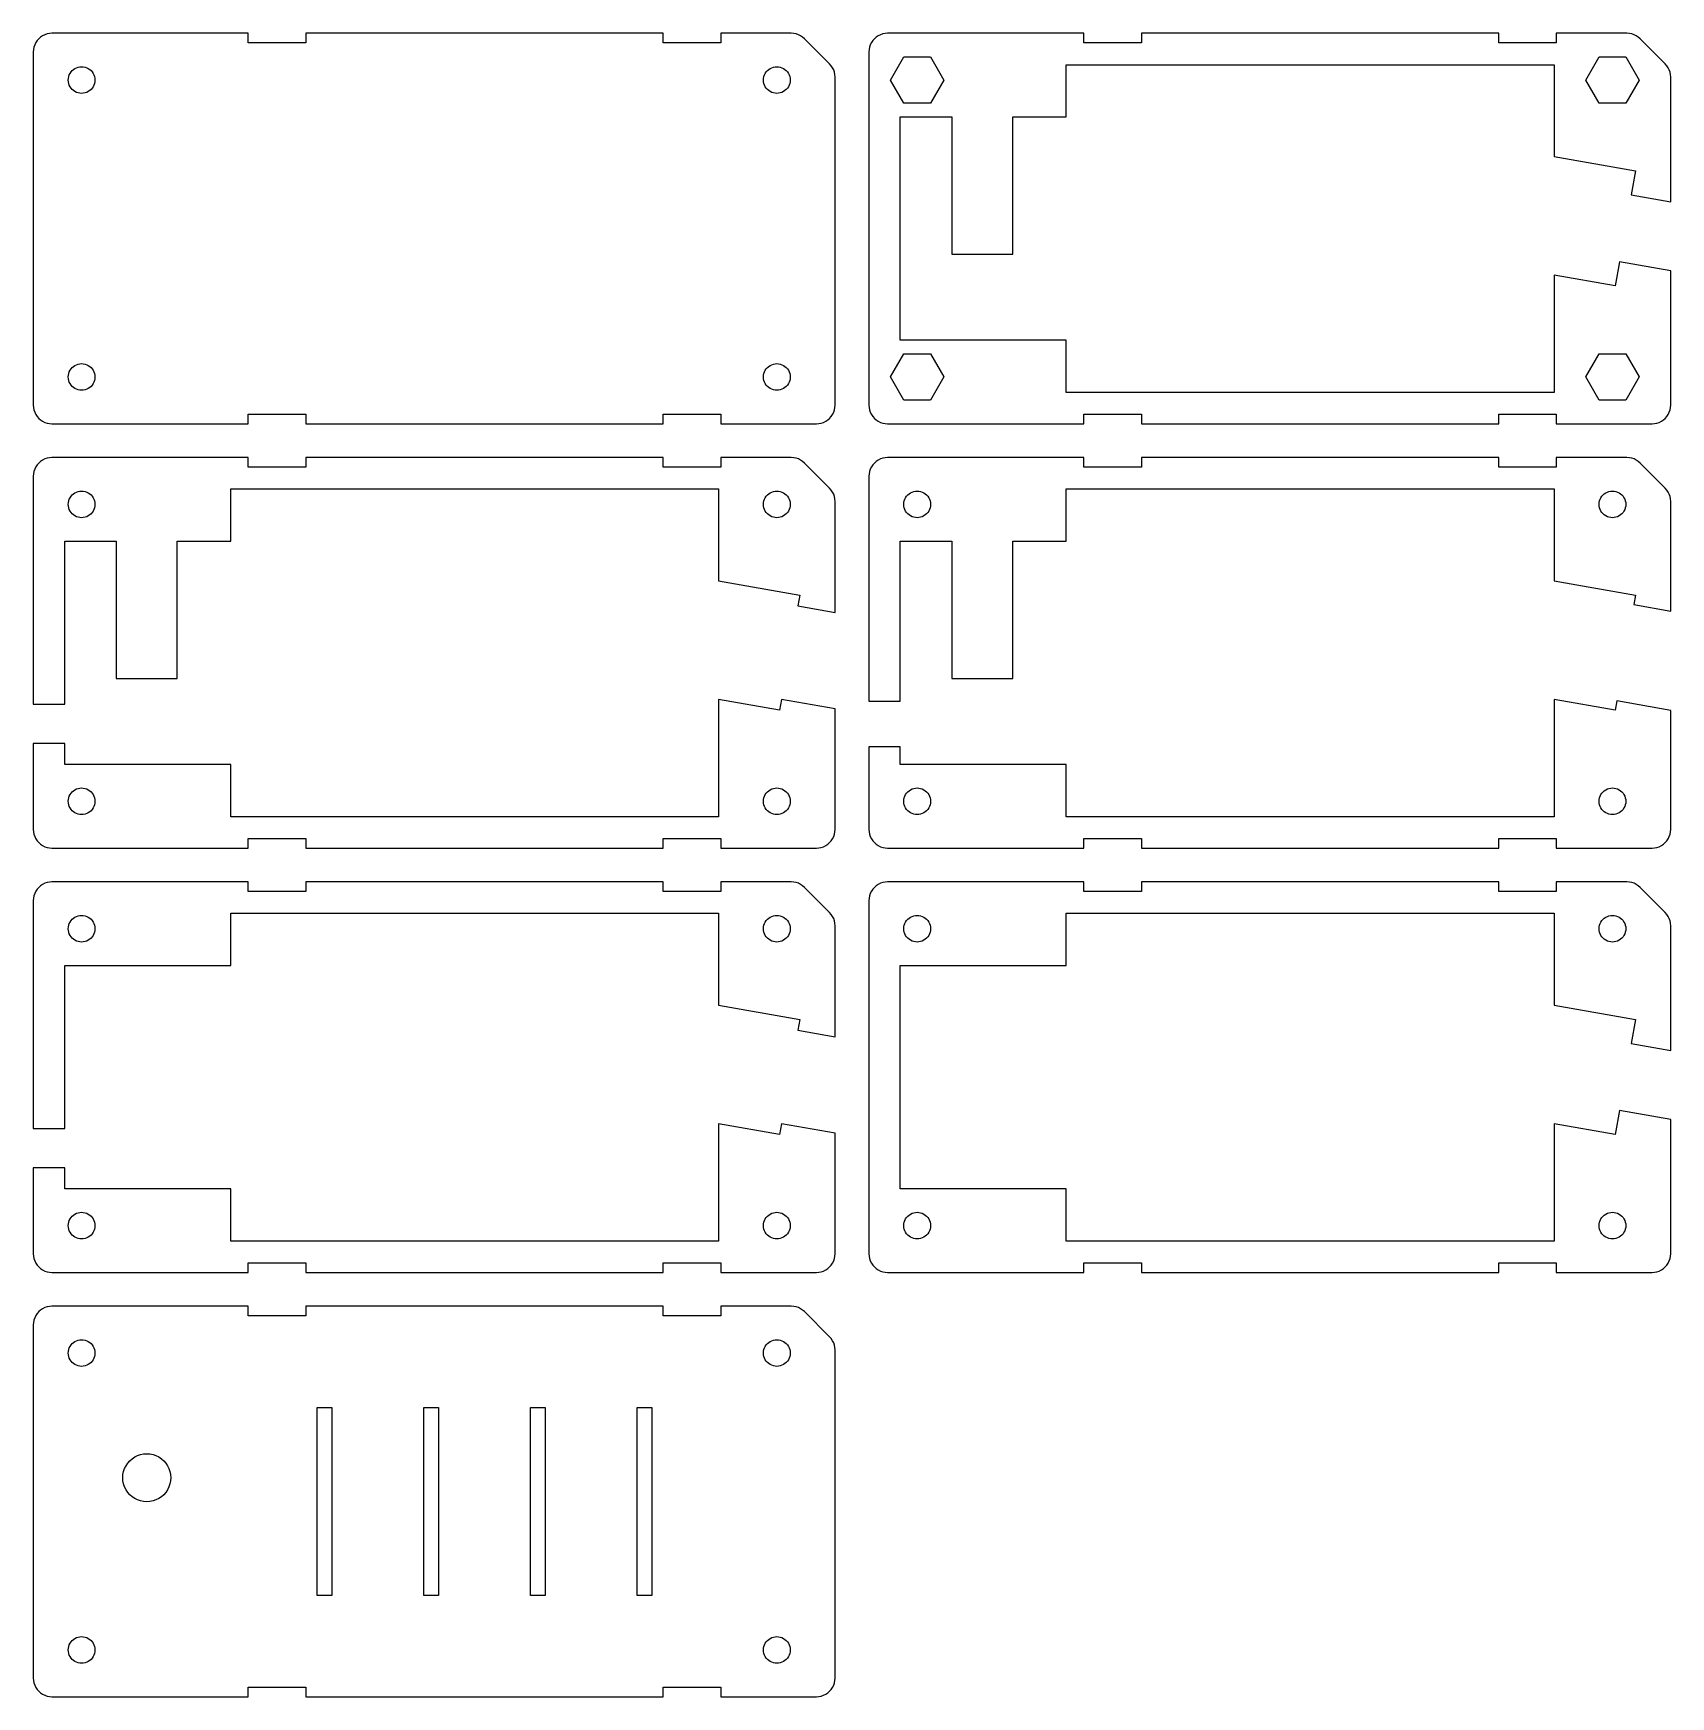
# Model space of a CAD drawing. Header units: metres. Extents: x 0 to 138, y -124 to 16.
import ezdxf

# ---------------------------------------------------------------- set-up
doc = ezdxf.new("R2010")
doc.units = ezdxf.units.M

msp = doc.modelspace()

# ---------------------------------------------------------------- linework, layer by layer
for p, q in [((0.044739, 15.5028), (-0.021469, 15.3077)), ((0.135864, 15.6876), (0.044739, 15.5028)), ((0.250336, 15.8589), (0.135864, 15.6876)), ((0.3862, 16.0138), (0.250336, 15.8589)), ((0.541092, 16.1497), (0.3862, 16.0138)), ((0.712418, 16.2641), (0.541092, 16.1497)), ((0.897217, 16.3553), (0.712418, 16.2641)), ((1.09232, 16.4215), (0.897217, 16.3553)), ((1.2944, 16.4617), (1.09232, 16.4215)), ((1.49754, 16.475), (1.2944, 16.4617)), ((18.0566, 16.475), (1.49754, 16.475)), ((18.0566, 15.675), (18.0566, 16.475)), ((22.9066, 15.675), (18.0566, 15.675)), ((53.0566, 16.475), (22.9066, 16.475)), ((22.9066, 16.475), (22.9066, 15.675)), ((53.0566, 15.675), (53.0566, 16.475)), ((57.9066, 15.675), (53.0566, 15.675)), ((63.8628, 16.475), (57.9066, 16.475)), ((57.9066, 16.475), (57.9066, 15.675)), ((64.0659, 16.4617), (63.8628, 16.475)), ((64.268, 16.4215), (64.0659, 16.4617)), ((64.4631, 16.3553), (64.268, 16.4215)), ((64.6479, 16.2641), (64.4631, 16.3553)), ((64.8192, 16.1497), (64.6479, 16.2641)), ((64.9723, 16.0154), (64.8192, 16.1497)), ((67.097, 13.8906), (64.9723, 16.0154)), ((70.5264, 15.5028), (70.4601, 15.3077)), ((70.6175, 15.6876), (70.5264, 15.5028)), ((70.732, 15.8589), (70.6175, 15.6876)), ((70.8678, 16.0138), (70.732, 15.8589)), ((71.0227, 16.1497), (70.8678, 16.0138)), ((71.194, 16.2641), (71.0227, 16.1497)), ((71.3788, 16.3553), (71.194, 16.2641)), ((71.5739, 16.4215), (71.3788, 16.3553)), ((71.776, 16.4617), (71.5739, 16.4215)), ((71.9792, 16.475), (71.776, 16.4617)), ((88.5383, 16.475), (71.9792, 16.475)), ((88.5383, 15.675), (88.5383, 16.475)), ((93.3883, 15.675), (88.5383, 15.675)), ((123.538, 16.475), (93.3883, 16.475)), ((93.3883, 16.475), (93.3883, 15.675)), ((123.538, 15.675), (123.538, 16.475)), ((128.388, 15.675), (123.538, 15.675)), ((134.344, 16.475), (128.388, 16.475)), ((128.388, 16.475), (128.388, 15.675)), ((134.548, 16.4617), (134.344, 16.475)), ((134.75, 16.4215), (134.548, 16.4617)), ((134.945, 16.3553), (134.75, 16.4215)), ((135.13, 16.2641), (134.945, 16.3553)), ((135.301, 16.1497), (135.13, 16.2641)), ((135.454, 16.0154), (135.301, 16.1497)), ((137.579, 13.8906), (135.454, 16.0154)), ((-0.061676, 15.1056), (-0.074982, 14.9025)), ((-0.074982, 14.9025), (-0.074982, -14.9025)), ((-0.021469, 15.3077), (-0.061676, 15.1056)), ((70.4199, 15.1056), (70.4066, 14.9025)), ((70.4066, 14.9025), (70.4066, -14.9025)), ((70.4601, 15.3077), (70.4199, 15.1056)), ((72.23, 12.525), (73.3558, 14.475)), ((73.3558, 14.475), (75.6075, 14.475)), ((75.6075, 14.475), (76.7333, 12.525)), ((130.871, 12.525), (131.997, 14.475)), ((131.997, 14.475), (134.248, 14.475)), ((134.248, 14.475), (135.374, 12.525)), ((2.87517, 12.525), (2.8848, 12.6718)), ((2.8848, 12.6718), (2.91351, 12.8162)), ((2.91351, 12.8162), (2.96077, 12.9554)), ((2.96077, 12.9554), (3.02583, 13.0874)), ((3.02583, 13.0874), (3.10764, 13.2098)), ((3.10764, 13.2098), (3.20462, 13.3204)), ((3.20462, 13.3204), (3.3152, 13.4174)), ((3.3152, 13.4174), (3.43762, 13.4992)), ((3.43762, 13.4992), (3.56955, 13.5642)), ((3.56955, 13.5642), (3.70882, 13.6115)), ((3.70882, 13.6115), (3.85316, 13.6402)), ((3.85316, 13.6402), (4, 13.6498)), ((4, 13.6498), (4.14684, 13.6402)), ((4.14684, 13.6402), (4.2912, 13.6115)), ((4.2912, 13.6115), (4.43047, 13.5642)), ((4.43047, 13.5642), (4.56238, 13.4992)), ((4.56238, 13.4992), (4.6848, 13.4174)), ((4.6848, 13.4174), (4.79538, 13.3204)), ((4.79538, 13.3204), (4.89236, 13.2098)), ((4.89236, 13.2098), (4.97417, 13.0874)), ((4.97417, 13.0874), (5.03923, 12.9554)), ((5.03923, 12.9554), (5.0865, 12.8162)), ((5.0865, 12.8162), (5.1152, 12.6718)), ((5.1152, 12.6718), (5.12483, 12.525)), ((61.516, 12.525), (61.5256, 12.6718)), ((61.5256, 12.6718), (61.5543, 12.8162)), ((61.5543, 12.8162), (61.6016, 12.9554)), ((61.6016, 12.9554), (61.6667, 13.0874)), ((61.6667, 13.0874), (61.7485, 13.2098)), ((61.7485, 13.2098), (61.8454, 13.3204)), ((61.8454, 13.3204), (61.956, 13.4174)), ((61.956, 13.4174), (62.0784, 13.4992)), ((62.0784, 13.4992), (62.2104, 13.5642)), ((62.2104, 13.5642), (62.3496, 13.6115)), ((62.3496, 13.6115), (62.494, 13.6402)), ((62.494, 13.6402), (62.6408, 13.6498)), ((62.6408, 13.6498), (62.7877, 13.6402)), ((62.7877, 13.6402), (62.932, 13.6115)), ((62.932, 13.6115), (63.0713, 13.5642)), ((63.0713, 13.5642), (63.2032, 13.4992)), ((63.2032, 13.4992), (63.3256, 13.4174)), ((63.3256, 13.4174), (63.4362, 13.3204)), ((63.4362, 13.3204), (63.5332, 13.2098)), ((63.5332, 13.2098), (63.615, 13.0874)), ((63.615, 13.0874), (63.6801, 12.9554)), ((63.6801, 12.9554), (63.7273, 12.8162)), ((63.7273, 12.8162), (63.756, 12.6718)), ((63.756, 12.6718), (63.7657, 12.525)), ((67.2313, 13.7376), (67.097, 13.8906)), ((67.3458, 13.5663), (67.2313, 13.7376)), ((67.4369, 13.3815), (67.3458, 13.5663)), ((67.5031, 13.1864), (67.4369, 13.3815)), ((67.5433, 12.9843), (67.5031, 13.1864)), ((67.5566, 12.7811), (67.5433, 12.9843)), ((67.5566, -14.9025), (67.5566, 12.7811)), ((87.0566, 9.425), (87.0566, 13.825)), ((87.0566, 13.825), (128.207, 13.825)), ((128.207, 13.825), (128.207, 6.07216)), ((137.713, 13.7376), (137.579, 13.8906)), ((137.827, 13.5663), (137.713, 13.7376)), ((137.919, 13.3815), (137.827, 13.5663)), ((137.985, 13.1864), (137.919, 13.3815)), ((138.025, 12.9843), (137.985, 13.1864)), ((138.038, 12.7811), (138.025, 12.9843)), ((138.038, 2.24617), (138.038, 12.7811)), ((2.8848, 12.3782), (2.87517, 12.525)), ((2.91351, 12.2338), (2.8848, 12.3782)), ((2.96077, 12.0945), (2.91351, 12.2338)), ((3.02583, 11.9626), (2.96077, 12.0945)), ((3.10764, 11.8402), (3.02583, 11.9626)), ((3.20462, 11.7296), (3.10764, 11.8402)), ((3.3152, 11.6326), (3.20462, 11.7296)), ((3.43762, 11.5508), (3.3152, 11.6326)), ((3.56955, 11.4858), (3.43762, 11.5508)), ((3.70882, 11.4385), (3.56955, 11.4858)), ((3.85316, 11.4098), (3.70882, 11.4385)), ((4, 11.4002), (3.85316, 11.4098)), ((4.14684, 11.4098), (4, 11.4002)), ((4.2912, 11.4385), (4.14684, 11.4098)), ((4.43047, 11.4858), (4.2912, 11.4385)), ((4.56238, 11.5508), (4.43047, 11.4858)), ((4.6848, 11.6326), (4.56238, 11.5508)), ((4.79538, 11.7296), (4.6848, 11.6326)), ((4.89236, 11.8402), (4.79538, 11.7296)), ((4.97417, 11.9626), (4.89236, 11.8402)), ((5.03923, 12.0945), (4.97417, 11.9626)), ((5.0865, 12.2338), (5.03923, 12.0945)), ((5.1152, 12.3782), (5.0865, 12.2338)), ((5.12483, 12.525), (5.1152, 12.3782)), ((61.5256, 12.3782), (61.516, 12.525)), ((61.5543, 12.2338), (61.5256, 12.3782)), ((61.6016, 12.0945), (61.5543, 12.2338)), ((61.6667, 11.9626), (61.6016, 12.0945)), ((61.7485, 11.8402), (61.6667, 11.9626)), ((61.8454, 11.7296), (61.7485, 11.8402)), ((61.956, 11.6326), (61.8454, 11.7296)), ((62.0784, 11.5508), (61.956, 11.6326)), ((62.2104, 11.4858), (62.0784, 11.5508)), ((62.3496, 11.4385), (62.2104, 11.4858)), ((62.494, 11.4098), (62.3496, 11.4385)), ((62.6408, 11.4002), (62.494, 11.4098)), ((62.7877, 11.4098), (62.6408, 11.4002)), ((62.932, 11.4385), (62.7877, 11.4098)), ((63.0713, 11.4858), (62.932, 11.4385)), ((63.2032, 11.5508), (63.0713, 11.4858)), ((63.3256, 11.6326), (63.2032, 11.5508)), ((63.4362, 11.7296), (63.3256, 11.6326)), ((63.5332, 11.8402), (63.4362, 11.7296)), ((63.615, 11.9626), (63.5332, 11.8402)), ((63.6801, 12.0945), (63.615, 11.9626)), ((63.7273, 12.2338), (63.6801, 12.0945)), ((63.756, 12.3782), (63.7273, 12.2338)), ((63.7657, 12.525), (63.756, 12.3782)), ((73.3558, 10.575), (72.23, 12.525)), ((76.7333, 12.525), (75.6075, 10.575)), ((131.997, 10.575), (130.871, 12.525)), ((135.374, 12.525), (134.248, 10.575)), ((75.6075, 10.575), (73.3558, 10.575)), ((134.248, 10.575), (131.997, 10.575)), ((73.0566, -9.425), (73.0566, 9.425)), ((73.0566, 9.425), (77.4066, 9.425)), ((77.4066, 9.425), (77.4066, -2.17499)), ((82.5566, -2.17499), (82.5566, 9.425)), ((82.5566, 9.425), (87.0566, 9.425)), ((128.207, 6.07216), (135.063, 4.86319)), ((135.063, 4.86319), (134.705, 2.83389)), ((134.705, 2.83389), (138.038, 2.24617)), ((77.4066, -2.17499), (82.5566, -2.17499)), ((133.353, -4.83713), (128.207, -3.92976)), ((128.207, -3.92976), (128.207, -13.825)), ((133.71, -2.80783), (133.353, -4.83713)), ((138.038, -3.57095), (133.71, -2.80783)), ((138.038, -14.9025), (138.038, -3.57095)), ((87.0566, -9.425), (73.0566, -9.425)), ((87.0566, -13.825), (87.0566, -9.425)), ((72.23, -12.525), (73.3558, -10.575)), ((73.3558, -10.575), (75.6075, -10.575)), ((75.6075, -10.575), (76.7333, -12.525)), ((130.871, -12.525), (131.997, -10.575)), ((131.997, -10.575), (134.248, -10.575)), ((134.248, -10.575), (135.374, -12.525)), ((2.87517, -12.525), (2.8848, -12.3782)), ((2.8848, -12.6718), (2.87517, -12.525)), ((2.8848, -12.3782), (2.91351, -12.2338)), ((2.91351, -12.2338), (2.96077, -12.0945)), ((2.96077, -12.0945), (3.02583, -11.9626)), ((3.02583, -11.9626), (3.10764, -11.8402)), ((3.10764, -11.8402), (3.20462, -11.7296)), ((3.20462, -11.7296), (3.3152, -11.6326)), ((3.3152, -11.6326), (3.43762, -11.5508)), ((3.43762, -11.5508), (3.56955, -11.4858)), ((3.56955, -11.4858), (3.70882, -11.4385)), ((3.70882, -11.4385), (3.85316, -11.4098)), ((3.85316, -11.4098), (4, -11.4002)), ((4, -11.4002), (4.14684, -11.4098)), ((4.14684, -11.4098), (4.2912, -11.4385)), ((4.2912, -11.4385), (4.43047, -11.4858)), ((4.43047, -11.4858), (4.56238, -11.5508)), ((4.56238, -11.5508), (4.6848, -11.6326)), ((4.6848, -11.6326), (4.79538, -11.7296)), ((4.79538, -11.7296), (4.89236, -11.8402)), ((4.89236, -11.8402), (4.97417, -11.9626)), ((4.97417, -11.9626), (5.03923, -12.0945)), ((5.03923, -12.0945), (5.0865, -12.2338)), ((5.0865, -12.2338), (5.1152, -12.3782)), ((5.1152, -12.3782), (5.12483, -12.525)), ((5.12483, -12.525), (5.1152, -12.6718)), ((61.516, -12.525), (61.5256, -12.3782)), ((61.5256, -12.6718), (61.516, -12.525)), ((61.5256, -12.3782), (61.5543, -12.2338)), ((61.5543, -12.2338), (61.6016, -12.0945)), ((61.6016, -12.0945), (61.6667, -11.9626)), ((61.6667, -11.9626), (61.7485, -11.8402)), ((61.7485, -11.8402), (61.8454, -11.7296)), ((61.8454, -11.7296), (61.956, -11.6326)), ((61.956, -11.6326), (62.0784, -11.5508)), ((62.0784, -11.5508), (62.2104, -11.4858)), ((62.2104, -11.4858), (62.3496, -11.4385)), ((62.3496, -11.4385), (62.494, -11.4098)), ((62.494, -11.4098), (62.6408, -11.4002)), ((62.6408, -11.4002), (62.7877, -11.4098)), ((62.7877, -11.4098), (62.932, -11.4385)), ((62.932, -11.4385), (63.0713, -11.4858)), ((63.0713, -11.4858), (63.2032, -11.5508)), ((63.2032, -11.5508), (63.3256, -11.6326)), ((63.3256, -11.6326), (63.4362, -11.7296)), ((63.4362, -11.7296), (63.5332, -11.8402)), ((63.5332, -11.8402), (63.615, -11.9626)), ((63.615, -11.9626), (63.6801, -12.0945)), ((63.6801, -12.0945), (63.7273, -12.2338)), ((63.7273, -12.2338), (63.756, -12.3782)), ((63.756, -12.3782), (63.7657, -12.525)), ((63.7657, -12.525), (63.756, -12.6718)), ((73.3558, -14.475), (72.23, -12.525)), ((76.7333, -12.525), (75.6075, -14.475)), ((131.997, -14.475), (130.871, -12.525)), ((135.374, -12.525), (134.248, -14.475)), ((2.91351, -12.8162), (2.8848, -12.6718)), ((2.96077, -12.9554), (2.91351, -12.8162)), ((3.02583, -13.0874), (2.96077, -12.9554)), ((3.10764, -13.2098), (3.02583, -13.0874)), ((3.20462, -13.3204), (3.10764, -13.2098)), ((3.3152, -13.4174), (3.20462, -13.3204)), ((3.43762, -13.4992), (3.3152, -13.4174)), ((3.56955, -13.5642), (3.43762, -13.4992)), ((3.70882, -13.6115), (3.56955, -13.5642)), ((3.85316, -13.6402), (3.70882, -13.6115)), ((4, -13.6498), (3.85316, -13.6402)), ((4.14684, -13.6402), (4, -13.6498)), ((4.2912, -13.6115), (4.14684, -13.6402)), ((4.43047, -13.5642), (4.2912, -13.6115)), ((4.56238, -13.4992), (4.43047, -13.5642)), ((4.6848, -13.4174), (4.56238, -13.4992)), ((4.79538, -13.3204), (4.6848, -13.4174)), ((4.89236, -13.2098), (4.79538, -13.3204)), ((4.97417, -13.0874), (4.89236, -13.2098)), ((5.03923, -12.9554), (4.97417, -13.0874)), ((5.0865, -12.8162), (5.03923, -12.9554)), ((5.1152, -12.6718), (5.0865, -12.8162)), ((61.5543, -12.8162), (61.5256, -12.6718)), ((61.6016, -12.9554), (61.5543, -12.8162)), ((61.6667, -13.0874), (61.6016, -12.9554)), ((61.7485, -13.2098), (61.6667, -13.0874)), ((61.8454, -13.3204), (61.7485, -13.2098)), ((61.956, -13.4174), (61.8454, -13.3204)), ((62.0784, -13.4992), (61.956, -13.4174)), ((62.2104, -13.5642), (62.0784, -13.4992)), ((62.3496, -13.6115), (62.2104, -13.5642)), ((62.494, -13.6402), (62.3496, -13.6115)), ((62.6408, -13.6498), (62.494, -13.6402)), ((62.7877, -13.6402), (62.6408, -13.6498)), ((62.932, -13.6115), (62.7877, -13.6402)), ((63.0713, -13.5642), (62.932, -13.6115)), ((63.2032, -13.4992), (63.0713, -13.5642)), ((63.3256, -13.4174), (63.2032, -13.4992)), ((63.4362, -13.3204), (63.3256, -13.4174)), ((63.5332, -13.2098), (63.4362, -13.3204)), ((63.615, -13.0874), (63.5332, -13.2098)), ((63.6801, -12.9554), (63.615, -13.0874)), ((63.7273, -12.8162), (63.6801, -12.9554)), ((63.756, -12.6718), (63.7273, -12.8162)), ((128.207, -13.825), (87.0566, -13.825)), ((-0.074982, -14.9025), (-0.061676, -15.1056)), ((-0.061676, -15.1056), (-0.021469, -15.3077)), ((-0.021469, -15.3077), (0.044739, -15.5028)), ((67.4369, -15.5028), (67.5031, -15.3077)), ((67.5031, -15.3077), (67.5433, -15.1056)), ((67.5433, -15.1056), (67.5566, -14.9025)), ((70.4066, -14.9025), (70.4199, -15.1056)), ((70.4199, -15.1056), (70.4601, -15.3077)), ((70.4601, -15.3077), (70.5264, -15.5028)), ((75.6075, -14.475), (73.3558, -14.475)), ((134.248, -14.475), (131.997, -14.475)), ((137.919, -15.5028), (137.985, -15.3077)), ((137.985, -15.3077), (138.025, -15.1056)), ((138.025, -15.1056), (138.038, -14.9025)), ((0.044739, -15.5028), (0.135864, -15.6876)), ((0.135864, -15.6876), (0.250336, -15.8589)), ((0.250336, -15.8589), (0.3862, -16.0138)), ((0.3862, -16.0138), (0.541092, -16.1497)), ((0.541092, -16.1497), (0.712418, -16.2641)), ((0.712418, -16.2641), (0.897217, -16.3553)), ((0.897217, -16.3553), (1.09232, -16.4215)), ((1.09232, -16.4215), (1.2944, -16.4617)), ((1.2944, -16.4617), (1.49754, -16.475)), ((1.49754, -16.475), (18.0566, -16.475)), ((18.0566, -15.675), (22.9066, -15.675)), ((18.0566, -16.475), (18.0566, -15.675)), ((22.9066, -15.675), (22.9066, -16.475)), ((22.9066, -16.475), (53.0566, -16.475)), ((53.0566, -16.475), (53.0566, -15.675)), ((53.0566, -15.675), (57.9066, -15.675)), ((57.9066, -15.675), (57.9066, -16.475)), ((57.9066, -16.475), (65.9841, -16.475)), ((65.9841, -16.475), (66.1872, -16.4617)), ((66.1872, -16.4617), (66.3893, -16.4215)), ((66.3893, -16.4215), (66.5844, -16.3553)), ((66.5844, -16.3553), (66.7692, -16.2641)), ((66.7692, -16.2641), (66.9405, -16.1497)), ((66.9405, -16.1497), (67.0954, -16.0138)), ((67.0954, -16.0138), (67.2313, -15.8589)), ((67.2313, -15.8589), (67.3458, -15.6876)), ((67.3458, -15.6876), (67.4369, -15.5028)), ((70.5264, -15.5028), (70.6175, -15.6876)), ((70.6175, -15.6876), (70.732, -15.8589)), ((70.732, -15.8589), (70.8678, -16.0138)), ((70.8678, -16.0138), (71.0227, -16.1497)), ((71.0227, -16.1497), (71.194, -16.2641)), ((71.194, -16.2641), (71.3788, -16.3553)), ((71.3788, -16.3553), (71.5739, -16.4215)), ((71.5739, -16.4215), (71.776, -16.4617)), ((71.776, -16.4617), (71.9792, -16.475)), ((71.9792, -16.475), (88.5383, -16.475)), ((88.5383, -15.675), (93.3883, -15.675)), ((88.5383, -16.475), (88.5383, -15.675)), ((93.3883, -15.675), (93.3883, -16.475)), ((93.3883, -16.475), (123.538, -16.475)), ((123.538, -16.475), (123.538, -15.675)), ((123.538, -15.675), (128.388, -15.675)), ((128.388, -15.675), (128.388, -16.475)), ((128.388, -16.475), (136.466, -16.475)), ((136.466, -16.475), (136.669, -16.4617)), ((136.669, -16.4617), (136.871, -16.4215)), ((136.871, -16.4215), (137.066, -16.3553)), ((137.066, -16.3553), (137.251, -16.2641)), ((137.251, -16.2641), (137.422, -16.1497)), ((137.422, -16.1497), (137.577, -16.0138)), ((137.577, -16.0138), (137.713, -15.8589)), ((137.713, -15.8589), (137.827, -15.6876)), ((137.827, -15.6876), (137.919, -15.5028)), ((0.712418, -19.5359), (0.541092, -19.6503)), ((0.897217, -19.4447), (0.712418, -19.5359)), ((1.09232, -19.3785), (0.897217, -19.4447)), ((1.2944, -19.3383), (1.09232, -19.3785)), ((1.49754, -19.325), (1.2944, -19.3383)), ((18.0566, -19.325), (1.49754, -19.325)), ((18.0566, -20.125), (18.0566, -19.325)), ((53.0566, -19.325), (22.9066, -19.325)), ((22.9066, -19.325), (22.9066, -20.125)), ((53.0566, -20.125), (53.0566, -19.325)), ((63.8628, -19.325), (57.9066, -19.325)), ((57.9066, -19.325), (57.9066, -20.125)), ((64.0659, -19.3383), (63.8628, -19.325)), ((64.268, -19.3785), (64.0659, -19.3383)), ((64.4631, -19.4447), (64.268, -19.3785)), ((64.6479, -19.5359), (64.4631, -19.4447)), ((64.8192, -19.6503), (64.6479, -19.5359)), ((71.194, -19.5359), (71.0227, -19.6503)), ((71.3788, -19.4447), (71.194, -19.5359)), ((71.5739, -19.3785), (71.3788, -19.4447)), ((71.776, -19.3383), (71.5739, -19.3785)), ((71.9792, -19.325), (71.776, -19.3383)), ((88.5383, -19.325), (71.9792, -19.325)), ((88.5383, -20.125), (88.5383, -19.325)), ((123.538, -19.325), (93.3883, -19.325)), ((93.3883, -19.325), (93.3883, -20.125)), ((123.538, -20.125), (123.538, -19.325)), ((134.344, -19.325), (128.388, -19.325)), ((128.388, -19.325), (128.388, -20.125)), ((134.548, -19.3383), (134.344, -19.325)), ((134.75, -19.3785), (134.548, -19.3383)), ((134.945, -19.4447), (134.75, -19.3785)), ((135.13, -19.5359), (134.945, -19.4447)), ((135.301, -19.6503), (135.13, -19.5359)), ((-0.061676, -20.6944), (-0.074982, -20.8975)), ((-0.074982, -20.8975), (-0.074982, -40.1429)), ((-0.021469, -20.4923), (-0.061676, -20.6944)), ((0.044739, -20.2972), (-0.021469, -20.4923)), ((0.135864, -20.1124), (0.044739, -20.2972)), ((0.250336, -19.9411), (0.135864, -20.1124)), ((0.3862, -19.7862), (0.250336, -19.9411)), ((0.541092, -19.6503), (0.3862, -19.7862)), ((22.9066, -20.125), (18.0566, -20.125)), ((57.9066, -20.125), (53.0566, -20.125)), ((64.9723, -19.7846), (64.8192, -19.6503)), ((67.097, -21.9093), (64.9723, -19.7846)), ((70.4199, -20.6944), (70.4066, -20.8975)), ((70.4066, -20.8975), (70.4066, -39.875)), ((70.4601, -20.4923), (70.4199, -20.6944)), ((70.5264, -20.2972), (70.4601, -20.4923)), ((70.6175, -20.1124), (70.5264, -20.2972)), ((70.732, -19.9411), (70.6175, -20.1124)), ((70.8678, -19.7862), (70.732, -19.9411)), ((71.0227, -19.6503), (70.8678, -19.7862)), ((93.3883, -20.125), (88.5383, -20.125)), ((128.388, -20.125), (123.538, -20.125)), ((135.454, -19.7846), (135.301, -19.6503)), ((137.579, -21.9093), (135.454, -19.7846)), ((3.20462, -22.4796), (3.3152, -22.3826)), ((3.3152, -22.3826), (3.43762, -22.3008)), ((3.43762, -22.3008), (3.56955, -22.2358)), ((3.56955, -22.2358), (3.70882, -22.1885)), ((3.70882, -22.1885), (3.85316, -22.1598)), ((3.85316, -22.1598), (4, -22.1502)), ((4, -22.1502), (4.14684, -22.1598)), ((4.14684, -22.1598), (4.2912, -22.1885)), ((4.2912, -22.1885), (4.43047, -22.2358)), ((4.43047, -22.2358), (4.56238, -22.3008)), ((4.56238, -22.3008), (4.6848, -22.3826)), ((4.6848, -22.3826), (4.79538, -22.4796)), ((16.575, -26.375), (16.575, -21.975)), ((16.575, -21.975), (57.725, -21.975)), ((57.725, -21.975), (57.725, -29.7278)), ((61.8454, -22.4796), (61.956, -22.3826)), ((61.956, -22.3826), (62.0784, -22.3008)), ((62.0784, -22.3008), (62.2104, -22.2358)), ((62.2104, -22.2358), (62.3496, -22.1885)), ((62.3496, -22.1885), (62.494, -22.1598)), ((62.494, -22.1598), (62.6408, -22.1502)), ((62.6408, -22.1502), (62.7877, -22.1598)), ((62.7877, -22.1598), (62.932, -22.1885)), ((62.932, -22.1885), (63.0713, -22.2358)), ((63.0713, -22.2358), (63.2032, -22.3008)), ((63.2032, -22.3008), (63.3256, -22.3826)), ((63.3256, -22.3826), (63.4362, -22.4796)), ((67.2313, -22.0624), (67.097, -21.9093)), ((67.3458, -22.2337), (67.2313, -22.0624)), ((67.4369, -22.4185), (67.3458, -22.2337)), ((67.5031, -22.6136), (67.4369, -22.4185)), ((73.6862, -22.4796), (73.7968, -22.3826)), ((73.7968, -22.3826), (73.9193, -22.3008)), ((73.9193, -22.3008), (74.0512, -22.2358)), ((74.0512, -22.2358), (74.1904, -22.1885)), ((74.1904, -22.1885), (74.3348, -22.1598)), ((74.3348, -22.1598), (74.4816, -22.1502)), ((74.4816, -22.1502), (74.6285, -22.1598)), ((74.6285, -22.1598), (74.7728, -22.1885)), ((74.7728, -22.1885), (74.9121, -22.2358)), ((74.9121, -22.2358), (75.044, -22.3008)), ((75.044, -22.3008), (75.1664, -22.3826)), ((75.1664, -22.3826), (75.277, -22.4796)), ((87.0566, -26.375), (87.0566, -21.975)), ((87.0566, -21.975), (128.207, -21.975)), ((128.207, -21.975), (128.207, -29.7278)), ((132.327, -22.4796), (132.438, -22.3826)), ((132.438, -22.3826), (132.56, -22.3008)), ((132.56, -22.3008), (132.692, -22.2358)), ((132.692, -22.2358), (132.831, -22.1885)), ((132.831, -22.1885), (132.976, -22.1598)), ((132.976, -22.1598), (133.122, -22.1502)), ((133.122, -22.1502), (133.269, -22.1598)), ((133.269, -22.1598), (133.414, -22.1885)), ((133.414, -22.1885), (133.553, -22.2358)), ((133.553, -22.2358), (133.685, -22.3008)), ((133.685, -22.3008), (133.807, -22.3826)), ((133.807, -22.3826), (133.918, -22.4796)), ((137.713, -22.0624), (137.579, -21.9093)), ((137.827, -22.2337), (137.713, -22.0624)), ((137.919, -22.4185), (137.827, -22.2337)), ((137.985, -22.6136), (137.919, -22.4185)), ((2.87517, -23.275), (2.8848, -23.1282)), ((2.8848, -23.4218), (2.87517, -23.275)), ((2.8848, -23.1282), (2.91351, -22.9838)), ((2.91351, -23.5662), (2.8848, -23.4218)), ((2.91351, -22.9838), (2.96077, -22.8445)), ((2.96077, -23.7055), (2.91351, -23.5662)), ((2.96077, -22.8445), (3.02583, -22.7126)), ((3.02583, -23.8374), (2.96077, -23.7055)), ((3.02583, -22.7126), (3.10764, -22.5902)), ((3.10764, -23.9598), (3.02583, -23.8374)), ((3.10764, -22.5902), (3.20462, -22.4796)), ((4.79538, -22.4796), (4.89236, -22.5902)), ((4.89236, -22.5902), (4.97417, -22.7126)), ((4.97417, -23.8374), (4.89236, -23.9598)), ((4.97417, -22.7126), (5.03923, -22.8445)), ((5.03923, -23.7055), (4.97417, -23.8374)), ((5.03923, -22.8445), (5.0865, -22.9838)), ((5.0865, -23.5662), (5.03923, -23.7055)), ((5.0865, -22.9838), (5.1152, -23.1282)), ((5.1152, -23.4218), (5.0865, -23.5662)), ((5.1152, -23.1282), (5.12483, -23.275)), ((5.12483, -23.275), (5.1152, -23.4218)), ((61.516, -23.275), (61.5256, -23.1282)), ((61.5256, -23.4218), (61.516, -23.275)), ((61.5256, -23.1282), (61.5543, -22.9838)), ((61.5543, -23.5662), (61.5256, -23.4218)), ((61.5543, -22.9838), (61.6016, -22.8445)), ((61.6016, -23.7055), (61.5543, -23.5662)), ((61.6016, -22.8445), (61.6667, -22.7126)), ((61.6667, -23.8374), (61.6016, -23.7055)), ((61.6667, -22.7126), (61.7485, -22.5902)), ((61.7485, -23.9598), (61.6667, -23.8374)), ((61.7485, -22.5902), (61.8454, -22.4796)), ((63.4362, -22.4796), (63.5332, -22.5902)), ((63.5332, -22.5902), (63.615, -22.7126)), ((63.615, -23.8374), (63.5332, -23.9598)), ((63.615, -22.7126), (63.6801, -22.8445)), ((63.6801, -23.7055), (63.615, -23.8374)), ((63.6801, -22.8445), (63.7273, -22.9838)), ((63.7273, -23.5662), (63.6801, -23.7055)), ((63.7273, -22.9838), (63.756, -23.1282)), ((63.756, -23.4218), (63.7273, -23.5662)), ((63.756, -23.1282), (63.7657, -23.275)), ((63.7657, -23.275), (63.756, -23.4218)), ((67.5433, -22.8157), (67.5031, -22.6136)), ((67.5566, -23.0188), (67.5433, -22.8157)), ((67.5566, -32.3964), (67.5566, -23.0188)), ((73.3568, -23.275), (73.3664, -23.1282)), ((73.3664, -23.4218), (73.3568, -23.275)), ((73.3664, -23.1282), (73.3951, -22.9838)), ((73.3951, -23.5662), (73.3664, -23.4218)), ((73.3951, -22.9838), (73.4424, -22.8445)), ((73.4424, -23.7055), (73.3951, -23.5662)), ((73.4424, -22.8445), (73.5075, -22.7126)), ((73.5075, -23.8374), (73.4424, -23.7055)), ((73.5075, -22.7126), (73.5893, -22.5902)), ((73.5893, -23.9598), (73.5075, -23.8374)), ((73.5893, -22.5902), (73.6862, -22.4796)), ((75.277, -22.4796), (75.374, -22.5902)), ((75.374, -22.5902), (75.4558, -22.7126)), ((75.4558, -23.8374), (75.374, -23.9598)), ((75.4558, -22.7126), (75.5209, -22.8445)), ((75.5209, -23.7055), (75.4558, -23.8374)), ((75.5209, -22.8445), (75.5681, -22.9838)), ((75.5681, -23.5662), (75.5209, -23.7055)), ((75.5681, -22.9838), (75.5968, -23.1282)), ((75.5968, -23.4218), (75.5681, -23.5662)), ((75.5968, -23.1282), (75.6065, -23.275)), ((75.6065, -23.275), (75.5968, -23.4218)), ((131.998, -23.275), (132.007, -23.1282)), ((132.007, -23.4218), (131.998, -23.275)), ((132.007, -23.1282), (132.036, -22.9838)), ((132.036, -23.5662), (132.007, -23.4218)), ((132.036, -22.9838), (132.083, -22.8445)), ((132.083, -23.7055), (132.036, -23.5662)), ((132.083, -22.8445), (132.148, -22.7126)), ((132.148, -23.8374), (132.083, -23.7055)), ((132.148, -22.7126), (132.23, -22.5902)), ((132.23, -23.9598), (132.148, -23.8374)), ((132.23, -22.5902), (132.327, -22.4796)), ((133.918, -22.4796), (134.015, -22.5902)), ((134.015, -22.5902), (134.097, -22.7126)), ((134.097, -23.8374), (134.015, -23.9598)), ((134.097, -22.7126), (134.162, -22.8445)), ((134.162, -23.7055), (134.097, -23.8374)), ((134.162, -22.8445), (134.209, -22.9838)), ((134.209, -23.5662), (134.162, -23.7055)), ((134.209, -22.9838), (134.238, -23.1282)), ((134.238, -23.4218), (134.209, -23.5662)), ((134.238, -23.1282), (134.247, -23.275)), ((134.247, -23.275), (134.238, -23.4218)), ((138.025, -22.8157), (137.985, -22.6136)), ((138.038, -23.0188), (138.025, -22.8157)), ((138.038, -32.2738), (138.038, -23.0188)), ((3.20462, -24.0704), (3.10764, -23.9598)), ((3.3152, -24.1674), (3.20462, -24.0704)), ((3.43762, -24.2492), (3.3152, -24.1674)), ((3.56955, -24.3142), (3.43762, -24.2492)), ((3.70882, -24.3615), (3.56955, -24.3142)), ((3.85316, -24.3902), (3.70882, -24.3615)), ((4, -24.3998), (3.85316, -24.3902)), ((4.14684, -24.3902), (4, -24.3998)), ((4.2912, -24.3615), (4.14684, -24.3902)), ((4.43047, -24.3142), (4.2912, -24.3615)), ((4.56238, -24.2492), (4.43047, -24.3142)), ((4.6848, -24.1674), (4.56238, -24.2492)), ((4.79538, -24.0704), (4.6848, -24.1674)), ((4.89236, -23.9598), (4.79538, -24.0704)), ((61.8454, -24.0704), (61.7485, -23.9598)), ((61.956, -24.1674), (61.8454, -24.0704)), ((62.0784, -24.2492), (61.956, -24.1674)), ((62.2104, -24.3142), (62.0784, -24.2492)), ((62.3496, -24.3615), (62.2104, -24.3142)), ((62.494, -24.3902), (62.3496, -24.3615)), ((62.6408, -24.3998), (62.494, -24.3902)), ((62.7877, -24.3902), (62.6408, -24.3998)), ((62.932, -24.3615), (62.7877, -24.3902)), ((63.0713, -24.3142), (62.932, -24.3615)), ((63.2032, -24.2492), (63.0713, -24.3142)), ((63.3256, -24.1674), (63.2032, -24.2492)), ((63.4362, -24.0704), (63.3256, -24.1674)), ((63.5332, -23.9598), (63.4362, -24.0704)), ((73.6862, -24.0704), (73.5893, -23.9598)), ((73.7968, -24.1674), (73.6862, -24.0704)), ((73.9193, -24.2492), (73.7968, -24.1674)), ((74.0512, -24.3142), (73.9193, -24.2492)), ((74.1904, -24.3615), (74.0512, -24.3142)), ((74.3348, -24.3902), (74.1904, -24.3615)), ((74.4816, -24.3998), (74.3348, -24.3902)), ((74.6285, -24.3902), (74.4816, -24.3998)), ((74.7728, -24.3615), (74.6285, -24.3902)), ((74.9121, -24.3142), (74.7728, -24.3615)), ((75.044, -24.2492), (74.9121, -24.3142)), ((75.1664, -24.1674), (75.044, -24.2492)), ((75.277, -24.0704), (75.1664, -24.1674)), ((75.374, -23.9598), (75.277, -24.0704)), ((132.327, -24.0704), (132.23, -23.9598)), ((132.438, -24.1674), (132.327, -24.0704)), ((132.56, -24.2492), (132.438, -24.1674)), ((132.692, -24.3142), (132.56, -24.2492)), ((132.831, -24.3615), (132.692, -24.3142)), ((132.976, -24.3902), (132.831, -24.3615)), ((133.122, -24.3998), (132.976, -24.3902)), ((133.269, -24.3902), (133.122, -24.3998)), ((133.414, -24.3615), (133.269, -24.3902)), ((133.553, -24.3142), (133.414, -24.3615)), ((133.685, -24.2492), (133.553, -24.3142)), ((133.807, -24.1674), (133.685, -24.2492)), ((133.918, -24.0704), (133.807, -24.1674)), ((134.015, -23.9598), (133.918, -24.0704)), ((2.575, -26.375), (6.925, -26.375)), ((2.575, -40.1429), (2.575, -26.375)), ((6.925, -26.375), (6.925, -37.975)), ((12.075, -37.975), (12.075, -26.375)), ((12.075, -26.375), (16.575, -26.375)), ((73.0566, -26.375), (77.4066, -26.375)), ((73.0566, -39.875), (73.0566, -26.375)), ((77.4066, -26.375), (77.4066, -37.975)), ((82.5566, -37.975), (82.5566, -26.375)), ((82.5566, -26.375), (87.0566, -26.375)), ((57.725, -29.7278), (64.5813, -30.9368)), ((128.207, -29.7278), (135.063, -30.9368)), ((64.5813, -30.9368), (64.4215, -31.8436)), ((64.4215, -31.8436), (67.5566, -32.3964)), ((135.063, -30.9368), (134.924, -31.7246)), ((134.924, -31.7246), (138.038, -32.2738)), ((6.925, -37.975), (12.075, -37.975)), ((77.4066, -37.975), (82.5566, -37.975)), ((-0.074982, -40.1429), (2.575, -40.1429)), ((62.8709, -40.6371), (57.725, -39.7298)), ((57.725, -39.7298), (57.725, -49.625)), ((63.0308, -39.7303), (62.8709, -40.6371)), ((67.5566, -40.5284), (63.0308, -39.7303)), ((67.5566, -50.7024), (67.5566, -40.5284)), ((70.4066, -39.875), (73.0566, -39.875)), ((133.353, -40.6371), (128.207, -39.7298)), ((128.207, -39.7298), (128.207, -49.625)), ((133.491, -39.8493), (133.353, -40.6371)), ((138.038, -40.651), (133.491, -39.8493)), ((138.038, -50.7024), (138.038, -40.651)), ((2.575, -43.457), (-0.074982, -43.457)), ((-0.074982, -43.457), (-0.074982, -50.7024)), ((2.575, -45.225), (2.575, -43.457)), ((73.0566, -43.725), (70.4066, -43.725)), ((70.4066, -43.725), (70.4066, -50.7024)), ((73.0566, -45.225), (73.0566, -43.725)), ((16.575, -45.225), (2.575, -45.225)), ((16.575, -49.625), (16.575, -45.225)), ((87.0566, -45.225), (73.0566, -45.225)), ((87.0566, -49.625), (87.0566, -45.225)), ((3.02583, -47.7626), (3.10764, -47.6402)), ((3.10764, -47.6402), (3.20462, -47.5296)), ((3.20462, -47.5296), (3.3152, -47.4326)), ((3.3152, -47.4326), (3.43762, -47.3508)), ((3.43762, -47.3508), (3.56955, -47.2858)), ((3.56955, -47.2858), (3.70882, -47.2385)), ((3.70882, -47.2385), (3.85316, -47.2098)), ((3.85316, -47.2098), (4, -47.2001)), ((4, -47.2001), (4.14684, -47.2098)), ((4.14684, -47.2098), (4.2912, -47.2385)), ((4.2912, -47.2385), (4.43047, -47.2858)), ((4.43047, -47.2858), (4.56238, -47.3508)), ((4.56238, -47.3508), (4.6848, -47.4326)), ((4.6848, -47.4326), (4.79538, -47.5296)), ((4.79538, -47.5296), (4.89236, -47.6402)), ((4.89236, -47.6402), (4.97417, -47.7626)), ((61.6667, -47.7626), (61.7485, -47.6402)), ((61.7485, -47.6402), (61.8454, -47.5296)), ((61.8454, -47.5296), (61.956, -47.4326)), ((61.956, -47.4326), (62.0784, -47.3508)), ((62.0784, -47.3508), (62.2104, -47.2858)), ((62.2104, -47.2858), (62.3496, -47.2385)), ((62.3496, -47.2385), (62.494, -47.2098)), ((62.494, -47.2098), (62.6408, -47.2001)), ((62.6408, -47.2001), (62.7877, -47.2098)), ((62.7877, -47.2098), (62.932, -47.2385)), ((62.932, -47.2385), (63.0713, -47.2858)), ((63.0713, -47.2858), (63.2032, -47.3508)), ((63.2032, -47.3508), (63.3256, -47.4326)), ((63.3256, -47.4326), (63.4362, -47.5296)), ((63.4362, -47.5296), (63.5332, -47.6402)), ((63.5332, -47.6402), (63.615, -47.7626)), ((73.5075, -47.7626), (73.5893, -47.6402)), ((73.5893, -47.6402), (73.6862, -47.5296)), ((73.6862, -47.5296), (73.7968, -47.4326)), ((73.7968, -47.4326), (73.9193, -47.3508)), ((73.9193, -47.3508), (74.0512, -47.2858)), ((74.0512, -47.2858), (74.1904, -47.2385)), ((74.1904, -47.2385), (74.3348, -47.2098)), ((74.3348, -47.2098), (74.4816, -47.2001)), ((74.4816, -47.2001), (74.6285, -47.2098)), ((74.6285, -47.2098), (74.7728, -47.2385)), ((74.7728, -47.2385), (74.9121, -47.2858)), ((74.9121, -47.2858), (75.044, -47.3508)), ((75.044, -47.3508), (75.1664, -47.4326)), ((75.1664, -47.4326), (75.277, -47.5296)), ((75.277, -47.5296), (75.374, -47.6402)), ((75.374, -47.6402), (75.4558, -47.7626)), ((132.148, -47.7626), (132.23, -47.6402)), ((132.23, -47.6402), (132.327, -47.5296)), ((132.327, -47.5296), (132.438, -47.4326)), ((132.438, -47.4326), (132.56, -47.3508)), ((132.56, -47.3508), (132.692, -47.2858)), ((132.692, -47.2858), (132.831, -47.2385)), ((132.831, -47.2385), (132.976, -47.2098)), ((132.976, -47.2098), (133.122, -47.2001)), ((133.122, -47.2001), (133.269, -47.2098)), ((133.269, -47.2098), (133.414, -47.2385)), ((133.414, -47.2385), (133.553, -47.2858)), ((133.553, -47.2858), (133.685, -47.3508)), ((133.685, -47.3508), (133.807, -47.4326)), ((133.807, -47.4326), (133.918, -47.5296)), ((133.918, -47.5296), (134.015, -47.6402)), ((134.015, -47.6402), (134.097, -47.7626)), ((2.87517, -48.325), (2.8848, -48.1781)), ((2.8848, -48.4718), (2.87517, -48.325)), ((2.8848, -48.1781), (2.91351, -48.0338)), ((2.91351, -48.6162), (2.8848, -48.4718)), ((2.91351, -48.0338), (2.96077, -47.8945)), ((2.96077, -48.7554), (2.91351, -48.6162)), ((2.96077, -47.8945), (3.02583, -47.7626)), ((3.02583, -48.8874), (2.96077, -48.7554)), ((3.10764, -49.0098), (3.02583, -48.8874)), ((3.20462, -49.1204), (3.10764, -49.0098)), ((3.3152, -49.2173), (3.20462, -49.1204)), ((4.79538, -49.1204), (4.6848, -49.2173)), ((4.89236, -49.0098), (4.79538, -49.1204)), ((4.97417, -48.8874), (4.89236, -49.0098)), ((4.97417, -47.7626), (5.03923, -47.8945)), ((5.03923, -48.7554), (4.97417, -48.8874)), ((5.03923, -47.8945), (5.0865, -48.0338)), ((5.0865, -48.6162), (5.03923, -48.7554)), ((5.0865, -48.0338), (5.1152, -48.1781)), ((5.1152, -48.4718), (5.0865, -48.6162)), ((5.1152, -48.1781), (5.12483, -48.325)), ((5.12483, -48.325), (5.1152, -48.4718)), ((61.516, -48.325), (61.5256, -48.1781)), ((61.5256, -48.4718), (61.516, -48.325)), ((61.5256, -48.1781), (61.5543, -48.0338)), ((61.5543, -48.6162), (61.5256, -48.4718)), ((61.5543, -48.0338), (61.6016, -47.8945)), ((61.6016, -48.7554), (61.5543, -48.6162)), ((61.6016, -47.8945), (61.6667, -47.7626)), ((61.6667, -48.8874), (61.6016, -48.7554)), ((61.7485, -49.0098), (61.6667, -48.8874)), ((61.8454, -49.1204), (61.7485, -49.0098)), ((61.956, -49.2173), (61.8454, -49.1204)), ((63.4362, -49.1204), (63.3256, -49.2173)), ((63.5332, -49.0098), (63.4362, -49.1204)), ((63.615, -48.8874), (63.5332, -49.0098)), ((63.615, -47.7626), (63.6801, -47.8945)), ((63.6801, -48.7554), (63.615, -48.8874)), ((63.6801, -47.8945), (63.7273, -48.0338)), ((63.7273, -48.6162), (63.6801, -48.7554)), ((63.7273, -48.0338), (63.756, -48.1781)), ((63.756, -48.4718), (63.7273, -48.6162)), ((63.756, -48.1781), (63.7657, -48.325)), ((63.7657, -48.325), (63.756, -48.4718)), ((73.3568, -48.325), (73.3664, -48.1781)), ((73.3664, -48.4718), (73.3568, -48.325)), ((73.3664, -48.1781), (73.3951, -48.0338)), ((73.3951, -48.6162), (73.3664, -48.4718)), ((73.3951, -48.0338), (73.4424, -47.8945)), ((73.4424, -48.7554), (73.3951, -48.6162)), ((73.4424, -47.8945), (73.5075, -47.7626)), ((73.5075, -48.8874), (73.4424, -48.7554)), ((73.5893, -49.0098), (73.5075, -48.8874)), ((73.6862, -49.1204), (73.5893, -49.0098)), ((73.7968, -49.2173), (73.6862, -49.1204)), ((75.277, -49.1204), (75.1664, -49.2173)), ((75.374, -49.0098), (75.277, -49.1204)), ((75.4558, -48.8874), (75.374, -49.0098)), ((75.4558, -47.7626), (75.5209, -47.8945)), ((75.5209, -48.7554), (75.4558, -48.8874)), ((75.5209, -47.8945), (75.5681, -48.0338)), ((75.5681, -48.6162), (75.5209, -48.7554)), ((75.5681, -48.0338), (75.5968, -48.1781)), ((75.5968, -48.4718), (75.5681, -48.6162)), ((75.5968, -48.1781), (75.6065, -48.325)), ((75.6065, -48.325), (75.5968, -48.4718)), ((131.998, -48.325), (132.007, -48.1781)), ((132.007, -48.4718), (131.998, -48.325)), ((132.007, -48.1781), (132.036, -48.0338)), ((132.036, -48.6162), (132.007, -48.4718)), ((132.036, -48.0338), (132.083, -47.8945)), ((132.083, -48.7554), (132.036, -48.6162)), ((132.083, -47.8945), (132.148, -47.7626)), ((132.148, -48.8874), (132.083, -48.7554)), ((132.23, -49.0098), (132.148, -48.8874)), ((132.327, -49.1204), (132.23, -49.0098)), ((132.438, -49.2173), (132.327, -49.1204)), ((133.918, -49.1204), (133.807, -49.2173)), ((134.015, -49.0098), (133.918, -49.1204)), ((134.097, -48.8874), (134.015, -49.0098)), ((134.097, -47.7626), (134.162, -47.8945)), ((134.162, -48.7554), (134.097, -48.8874)), ((134.162, -47.8945), (134.209, -48.0338)), ((134.209, -48.6162), (134.162, -48.7554)), ((134.209, -48.0338), (134.238, -48.1781)), ((134.238, -48.4718), (134.209, -48.6162)), ((134.238, -48.1781), (134.247, -48.325)), ((134.247, -48.325), (134.238, -48.4718)), ((3.43762, -49.2991), (3.3152, -49.2173)), ((3.56955, -49.3642), (3.43762, -49.2991)), ((3.70882, -49.4115), (3.56955, -49.3642)), ((3.85316, -49.4402), (3.70882, -49.4115)), ((4, -49.4498), (3.85316, -49.4402)), ((4.14684, -49.4402), (4, -49.4498)), ((4.2912, -49.4115), (4.14684, -49.4402)), ((4.43047, -49.3642), (4.2912, -49.4115)), ((4.56238, -49.2991), (4.43047, -49.3642)), ((4.6848, -49.2173), (4.56238, -49.2991)), ((57.725, -49.625), (16.575, -49.625)), ((62.0784, -49.2991), (61.956, -49.2173)), ((62.2104, -49.3642), (62.0784, -49.2991)), ((62.3496, -49.4115), (62.2104, -49.3642)), ((62.494, -49.4402), (62.3496, -49.4115)), ((62.6408, -49.4498), (62.494, -49.4402)), ((62.7877, -49.4402), (62.6408, -49.4498)), ((62.932, -49.4115), (62.7877, -49.4402)), ((63.0713, -49.3642), (62.932, -49.4115)), ((63.2032, -49.2991), (63.0713, -49.3642)), ((63.3256, -49.2173), (63.2032, -49.2991)), ((73.9193, -49.2991), (73.7968, -49.2173)), ((74.0512, -49.3642), (73.9193, -49.2991)), ((74.1904, -49.4115), (74.0512, -49.3642)), ((74.3348, -49.4402), (74.1904, -49.4115)), ((74.4816, -49.4498), (74.3348, -49.4402)), ((74.6285, -49.4402), (74.4816, -49.4498)), ((74.7728, -49.4115), (74.6285, -49.4402)), ((74.9121, -49.3642), (74.7728, -49.4115)), ((75.044, -49.2991), (74.9121, -49.3642)), ((75.1664, -49.2173), (75.044, -49.2991)), ((128.207, -49.625), (87.0566, -49.625)), ((132.56, -49.2991), (132.438, -49.2173)), ((132.692, -49.3642), (132.56, -49.2991)), ((132.831, -49.4115), (132.692, -49.3642)), ((132.976, -49.4402), (132.831, -49.4115)), ((133.122, -49.4498), (132.976, -49.4402)), ((133.269, -49.4402), (133.122, -49.4498)), ((133.414, -49.4115), (133.269, -49.4402)), ((133.553, -49.3642), (133.414, -49.4115)), ((133.685, -49.2991), (133.553, -49.3642)), ((133.807, -49.2173), (133.685, -49.2991)), ((-0.074982, -50.7024), (-0.061676, -50.9056)), ((-0.061676, -50.9056), (-0.021469, -51.1077)), ((-0.021469, -51.1077), (0.044739, -51.3028)), ((0.044739, -51.3028), (0.135864, -51.4876)), ((0.135864, -51.4876), (0.250336, -51.6589)), ((0.250336, -51.6589), (0.3862, -51.8138)), ((0.3862, -51.8138), (0.541092, -51.9496)), ((18.0566, -51.475), (22.9066, -51.475)), ((18.0566, -52.275), (18.0566, -51.475)), ((22.9066, -51.475), (22.9066, -52.275)), ((53.0566, -52.275), (53.0566, -51.475)), ((53.0566, -51.475), (57.9066, -51.475)), ((57.9066, -51.475), (57.9066, -52.275)), ((66.9405, -51.9496), (67.0954, -51.8138)), ((67.0954, -51.8138), (67.2313, -51.6589)), ((67.2313, -51.6589), (67.3458, -51.4876)), ((67.3458, -51.4876), (67.4369, -51.3028)), ((67.4369, -51.3028), (67.5031, -51.1077)), ((67.5031, -51.1077), (67.5433, -50.9056)), ((67.5433, -50.9056), (67.5566, -50.7024)), ((70.4066, -50.7024), (70.4199, -50.9056)), ((70.4199, -50.9056), (70.4601, -51.1077)), ((70.4601, -51.1077), (70.5264, -51.3028)), ((70.5264, -51.3028), (70.6175, -51.4876)), ((70.6175, -51.4876), (70.732, -51.6589)), ((70.732, -51.6589), (70.8678, -51.8138)), ((70.8678, -51.8138), (71.0227, -51.9496)), ((88.5383, -51.475), (93.3883, -51.475)), ((88.5383, -52.275), (88.5383, -51.475)), ((93.3883, -51.475), (93.3883, -52.275)), ((123.538, -52.275), (123.538, -51.475)), ((123.538, -51.475), (128.388, -51.475)), ((128.388, -51.475), (128.388, -52.275)), ((137.422, -51.9496), (137.577, -51.8138)), ((137.577, -51.8138), (137.713, -51.6589)), ((137.713, -51.6589), (137.827, -51.4876)), ((137.827, -51.4876), (137.919, -51.3028)), ((137.919, -51.3028), (137.985, -51.1077)), ((137.985, -51.1077), (138.025, -50.9056)), ((138.025, -50.9056), (138.038, -50.7024)), ((0.541092, -51.9496), (0.712418, -52.0641)), ((0.712418, -52.0641), (0.897217, -52.1552)), ((0.897217, -52.1552), (1.09232, -52.2215)), ((1.09232, -52.2215), (1.2944, -52.2617)), ((1.2944, -52.2617), (1.49754, -52.275)), ((1.49754, -52.275), (18.0566, -52.275)), ((22.9066, -52.275), (53.0566, -52.275)), ((57.9066, -52.275), (65.9841, -52.275)), ((65.9841, -52.275), (66.1872, -52.2617)), ((66.1872, -52.2617), (66.3893, -52.2215)), ((66.3893, -52.2215), (66.5844, -52.1552)), ((66.5844, -52.1552), (66.7692, -52.0641)), ((66.7692, -52.0641), (66.9405, -51.9496)), ((71.0227, -51.9496), (71.194, -52.0641)), ((71.194, -52.0641), (71.3788, -52.1552)), ((71.3788, -52.1552), (71.5739, -52.2215)), ((71.5739, -52.2215), (71.776, -52.2617)), ((71.776, -52.2617), (71.9792, -52.275)), ((71.9792, -52.275), (88.5383, -52.275)), ((93.3883, -52.275), (123.538, -52.275)), ((128.388, -52.275), (136.466, -52.275)), ((136.466, -52.275), (136.669, -52.2617)), ((136.669, -52.2617), (136.871, -52.2215)), ((136.871, -52.2215), (137.066, -52.1552)), ((137.066, -52.1552), (137.251, -52.0641)), ((137.251, -52.0641), (137.422, -51.9496)), ((0.044739, -56.0972), (-0.021469, -56.2923)), ((0.135864, -55.9124), (0.044739, -56.0972)), ((0.250336, -55.7411), (0.135864, -55.9124)), ((0.3862, -55.5862), (0.250336, -55.7411)), ((0.541092, -55.4503), (0.3862, -55.5862)), ((0.712418, -55.3359), (0.541092, -55.4503)), ((0.897217, -55.2447), (0.712418, -55.3359)), ((1.09232, -55.1785), (0.897217, -55.2447)), ((1.2944, -55.1383), (1.09232, -55.1785)), ((1.49754, -55.125), (1.2944, -55.1383)), ((18.0566, -55.125), (1.49754, -55.125)), ((18.0566, -55.925), (18.0566, -55.125)), ((22.9066, -55.925), (18.0566, -55.925)), ((53.0566, -55.125), (22.9066, -55.125)), ((22.9066, -55.125), (22.9066, -55.925)), ((53.0566, -55.925), (53.0566, -55.125)), ((57.9066, -55.925), (53.0566, -55.925)), ((63.8628, -55.125), (57.9066, -55.125)), ((57.9066, -55.125), (57.9066, -55.925)), ((64.0659, -55.1383), (63.8628, -55.125)), ((64.268, -55.1785), (64.0659, -55.1383)), ((64.4631, -55.2447), (64.268, -55.1785)), ((64.6479, -55.3359), (64.4631, -55.2447)), ((64.8192, -55.4503), (64.6479, -55.3359)), ((64.9723, -55.5846), (64.8192, -55.4503)), ((67.097, -57.7094), (64.9723, -55.5846)), ((70.5264, -56.0972), (70.4601, -56.2923)), ((70.6175, -55.9124), (70.5264, -56.0972)), ((70.732, -55.7411), (70.6175, -55.9124)), ((70.8678, -55.5862), (70.732, -55.7411)), ((71.0227, -55.4503), (70.8678, -55.5862)), ((71.194, -55.3359), (71.0227, -55.4503)), ((71.3788, -55.2447), (71.194, -55.3359)), ((71.5739, -55.1785), (71.3788, -55.2447)), ((71.776, -55.1383), (71.5739, -55.1785)), ((71.9792, -55.125), (71.776, -55.1383)), ((88.5383, -55.125), (71.9792, -55.125)), ((88.5383, -55.925), (88.5383, -55.125)), ((93.3883, -55.925), (88.5383, -55.925)), ((123.538, -55.125), (93.3883, -55.125)), ((93.3883, -55.125), (93.3883, -55.925)), ((123.538, -55.925), (123.538, -55.125)), ((128.388, -55.925), (123.538, -55.925)), ((134.344, -55.125), (128.388, -55.125)), ((128.388, -55.125), (128.388, -55.925)), ((134.548, -55.1383), (134.344, -55.125)), ((134.75, -55.1785), (134.548, -55.1383)), ((134.945, -55.2447), (134.75, -55.1785)), ((135.13, -55.3359), (134.945, -55.2447)), ((135.301, -55.4503), (135.13, -55.3359)), ((135.454, -55.5846), (135.301, -55.4503)), ((137.579, -57.7094), (135.454, -55.5846)), ((-0.061676, -56.4944), (-0.074982, -56.6975)), ((-0.074982, -56.6975), (-0.074982, -75.9429)), ((-0.021469, -56.2923), (-0.061676, -56.4944)), ((70.4199, -56.4944), (70.4066, -56.6975)), ((70.4066, -56.6975), (70.4066, -86.5024)), ((70.4601, -56.2923), (70.4199, -56.4944)), ((2.87517, -59.075), (2.8848, -58.9282)), ((2.8848, -58.9282), (2.91351, -58.7838)), ((2.91351, -58.7838), (2.96077, -58.6445)), ((2.96077, -58.6445), (3.02583, -58.5126)), ((3.02583, -58.5126), (3.10764, -58.3902)), ((3.10764, -58.3902), (3.20462, -58.2796)), ((3.20462, -58.2796), (3.3152, -58.1826)), ((3.3152, -58.1826), (3.43762, -58.1008)), ((3.43762, -58.1008), (3.56955, -58.0358)), ((3.56955, -58.0358), (3.70882, -57.9885)), ((3.70882, -57.9885), (3.85316, -57.9598)), ((3.85316, -57.9598), (4, -57.9502)), ((4, -57.9502), (4.14684, -57.9598)), ((4.14684, -57.9598), (4.2912, -57.9885)), ((4.2912, -57.9885), (4.43047, -58.0358)), ((4.43047, -58.0358), (4.56238, -58.1008)), ((4.56238, -58.1008), (4.6848, -58.1826)), ((4.6848, -58.1826), (4.79538, -58.2796)), ((4.79538, -58.2796), (4.89236, -58.3902)), ((4.89236, -58.3902), (4.97417, -58.5126)), ((4.97417, -58.5126), (5.03923, -58.6445)), ((5.03923, -58.6445), (5.0865, -58.7838)), ((5.0865, -58.7838), (5.1152, -58.9282)), ((5.1152, -58.9282), (5.12483, -59.075)), ((16.575, -62.175), (16.575, -57.775)), ((16.575, -57.775), (57.725, -57.775)), ((57.725, -57.775), (57.725, -65.5278)), ((61.516, -59.075), (61.5256, -58.9282)), ((61.5256, -58.9282), (61.5543, -58.7838)), ((61.5543, -58.7838), (61.6016, -58.6445)), ((61.6016, -58.6445), (61.6667, -58.5126)), ((61.6667, -58.5126), (61.7485, -58.3902)), ((61.7485, -58.3902), (61.8454, -58.2796)), ((61.8454, -58.2796), (61.956, -58.1826)), ((61.956, -58.1826), (62.0784, -58.1008)), ((62.0784, -58.1008), (62.2104, -58.0358)), ((62.2104, -58.0358), (62.3496, -57.9885)), ((62.3496, -57.9885), (62.494, -57.9598)), ((62.494, -57.9598), (62.6408, -57.9502)), ((62.6408, -57.9502), (62.7877, -57.9598)), ((62.7877, -57.9598), (62.932, -57.9885)), ((62.932, -57.9885), (63.0713, -58.0358)), ((63.0713, -58.0358), (63.2032, -58.1008)), ((63.2032, -58.1008), (63.3256, -58.1826)), ((63.3256, -58.1826), (63.4362, -58.2796)), ((63.4362, -58.2796), (63.5332, -58.3902)), ((63.5332, -58.3902), (63.615, -58.5126)), ((63.615, -58.5126), (63.6801, -58.6445)), ((63.6801, -58.6445), (63.7273, -58.7838)), ((63.7273, -58.7838), (63.756, -58.9282)), ((63.756, -58.9282), (63.7657, -59.075)), ((67.2313, -57.8624), (67.097, -57.7094)), ((67.3458, -58.0337), (67.2313, -57.8624)), ((67.4369, -58.2185), (67.3458, -58.0337)), ((67.5031, -58.4136), (67.4369, -58.2185)), ((67.5433, -58.6157), (67.5031, -58.4136)), ((67.5566, -58.8188), (67.5433, -58.6157)), ((67.5566, -68.1964), (67.5566, -58.8188)), ((73.3568, -59.075), (73.3664, -58.9282)), ((73.3664, -58.9282), (73.3951, -58.7838)), ((73.3951, -58.7838), (73.4424, -58.6445)), ((73.4424, -58.6445), (73.5075, -58.5126)), ((73.5075, -58.5126), (73.5893, -58.3902)), ((73.5893, -58.3902), (73.6862, -58.2796)), ((73.6862, -58.2796), (73.7968, -58.1826)), ((73.7968, -58.1826), (73.9193, -58.1008)), ((73.9193, -58.1008), (74.0512, -58.0358)), ((74.0512, -58.0358), (74.1904, -57.9885)), ((74.1904, -57.9885), (74.3348, -57.9598)), ((74.3348, -57.9598), (74.4816, -57.9502)), ((74.4816, -57.9502), (74.6285, -57.9598)), ((74.6285, -57.9598), (74.7728, -57.9885)), ((74.7728, -57.9885), (74.9121, -58.0358)), ((74.9121, -58.0358), (75.044, -58.1008)), ((75.044, -58.1008), (75.1664, -58.1826)), ((75.1664, -58.1826), (75.277, -58.2796)), ((75.277, -58.2796), (75.374, -58.3902)), ((75.374, -58.3902), (75.4558, -58.5126)), ((75.4558, -58.5126), (75.5209, -58.6445)), ((75.5209, -58.6445), (75.5681, -58.7838)), ((75.5681, -58.7838), (75.5968, -58.9282)), ((75.5968, -58.9282), (75.6065, -59.075)), ((87.0566, -62.175), (87.0566, -57.775)), ((87.0566, -57.775), (128.207, -57.775)), ((128.207, -57.775), (128.207, -65.5278)), ((131.998, -59.075), (132.007, -58.9282)), ((132.007, -58.9282), (132.036, -58.7838)), ((132.036, -58.7838), (132.083, -58.6445)), ((132.083, -58.6445), (132.148, -58.5126)), ((132.148, -58.5126), (132.23, -58.3902)), ((132.23, -58.3902), (132.327, -58.2796)), ((132.327, -58.2796), (132.438, -58.1826)), ((132.438, -58.1826), (132.56, -58.1008)), ((132.56, -58.1008), (132.692, -58.0358)), ((132.692, -58.0358), (132.831, -57.9885)), ((132.831, -57.9885), (132.976, -57.9598)), ((132.976, -57.9598), (133.122, -57.9502)), ((133.122, -57.9502), (133.269, -57.9598)), ((133.269, -57.9598), (133.414, -57.9885)), ((133.414, -57.9885), (133.553, -58.0358)), ((133.553, -58.0358), (133.685, -58.1008)), ((133.685, -58.1008), (133.807, -58.1826)), ((133.807, -58.1826), (133.918, -58.2796)), ((133.918, -58.2796), (134.015, -58.3902)), ((134.015, -58.3902), (134.097, -58.5126)), ((134.097, -58.5126), (134.162, -58.6445)), ((134.162, -58.6445), (134.209, -58.7838)), ((134.209, -58.7838), (134.238, -58.9282)), ((134.238, -58.9282), (134.247, -59.075)), ((137.713, -57.8624), (137.579, -57.7094)), ((137.827, -58.0337), (137.713, -57.8624)), ((137.919, -58.2185), (137.827, -58.0337)), ((137.985, -58.4136), (137.919, -58.2185)), ((138.025, -58.6157), (137.985, -58.4136)), ((138.038, -58.8188), (138.025, -58.6157)), ((138.038, -69.3538), (138.038, -58.8188)), ((2.8848, -59.2218), (2.87517, -59.075)), ((2.91351, -59.3662), (2.8848, -59.2218)), ((2.96077, -59.5055), (2.91351, -59.3662)), ((3.02583, -59.6374), (2.96077, -59.5055)), ((3.10764, -59.7598), (3.02583, -59.6374)), ((3.20462, -59.8704), (3.10764, -59.7598)), ((3.3152, -59.9674), (3.20462, -59.8704)), ((3.43762, -60.0492), (3.3152, -59.9674)), ((3.56955, -60.1142), (3.43762, -60.0492)), ((3.70882, -60.1615), (3.56955, -60.1142)), ((3.85316, -60.1902), (3.70882, -60.1615)), ((4, -60.1998), (3.85316, -60.1902)), ((4.14684, -60.1902), (4, -60.1998)), ((4.2912, -60.1615), (4.14684, -60.1902)), ((4.43047, -60.1142), (4.2912, -60.1615)), ((4.56238, -60.0492), (4.43047, -60.1142)), ((4.6848, -59.9674), (4.56238, -60.0492)), ((4.79538, -59.8704), (4.6848, -59.9674)), ((4.89236, -59.7598), (4.79538, -59.8704)), ((4.97417, -59.6374), (4.89236, -59.7598)), ((5.03923, -59.5055), (4.97417, -59.6374)), ((5.0865, -59.3662), (5.03923, -59.5055)), ((5.1152, -59.2218), (5.0865, -59.3662)), ((5.12483, -59.075), (5.1152, -59.2218)), ((61.5256, -59.2218), (61.516, -59.075)), ((61.5543, -59.3662), (61.5256, -59.2218)), ((61.6016, -59.5055), (61.5543, -59.3662)), ((61.6667, -59.6374), (61.6016, -59.5055)), ((61.7485, -59.7598), (61.6667, -59.6374)), ((61.8454, -59.8704), (61.7485, -59.7598)), ((61.956, -59.9674), (61.8454, -59.8704)), ((62.0784, -60.0492), (61.956, -59.9674)), ((62.2104, -60.1142), (62.0784, -60.0492)), ((62.3496, -60.1615), (62.2104, -60.1142)), ((62.494, -60.1902), (62.3496, -60.1615)), ((62.6408, -60.1998), (62.494, -60.1902)), ((62.7877, -60.1902), (62.6408, -60.1998)), ((62.932, -60.1615), (62.7877, -60.1902)), ((63.0713, -60.1142), (62.932, -60.1615)), ((63.2032, -60.0492), (63.0713, -60.1142)), ((63.3256, -59.9674), (63.2032, -60.0492)), ((63.4362, -59.8704), (63.3256, -59.9674)), ((63.5332, -59.7598), (63.4362, -59.8704)), ((63.615, -59.6374), (63.5332, -59.7598)), ((63.6801, -59.5055), (63.615, -59.6374)), ((63.7273, -59.3662), (63.6801, -59.5055)), ((63.756, -59.2218), (63.7273, -59.3662)), ((63.7657, -59.075), (63.756, -59.2218)), ((73.3664, -59.2218), (73.3568, -59.075)), ((73.3951, -59.3662), (73.3664, -59.2218)), ((73.4424, -59.5055), (73.3951, -59.3662)), ((73.5075, -59.6374), (73.4424, -59.5055)), ((73.5893, -59.7598), (73.5075, -59.6374)), ((73.6862, -59.8704), (73.5893, -59.7598)), ((73.7968, -59.9674), (73.6862, -59.8704)), ((73.9193, -60.0492), (73.7968, -59.9674)), ((74.0512, -60.1142), (73.9193, -60.0492)), ((74.1904, -60.1615), (74.0512, -60.1142)), ((74.3348, -60.1902), (74.1904, -60.1615)), ((74.4816, -60.1998), (74.3348, -60.1902)), ((74.6285, -60.1902), (74.4816, -60.1998)), ((74.7728, -60.1615), (74.6285, -60.1902)), ((74.9121, -60.1142), (74.7728, -60.1615)), ((75.044, -60.0492), (74.9121, -60.1142)), ((75.1664, -59.9674), (75.044, -60.0492)), ((75.277, -59.8704), (75.1664, -59.9674)), ((75.374, -59.7598), (75.277, -59.8704)), ((75.4558, -59.6374), (75.374, -59.7598)), ((75.5209, -59.5055), (75.4558, -59.6374)), ((75.5681, -59.3662), (75.5209, -59.5055)), ((75.5968, -59.2218), (75.5681, -59.3662)), ((75.6065, -59.075), (75.5968, -59.2218)), ((132.007, -59.2218), (131.998, -59.075)), ((132.036, -59.3662), (132.007, -59.2218)), ((132.083, -59.5055), (132.036, -59.3662)), ((132.148, -59.6374), (132.083, -59.5055)), ((132.23, -59.7598), (132.148, -59.6374)), ((132.327, -59.8704), (132.23, -59.7598)), ((132.438, -59.9674), (132.327, -59.8704)), ((132.56, -60.0492), (132.438, -59.9674)), ((132.692, -60.1142), (132.56, -60.0492)), ((132.831, -60.1615), (132.692, -60.1142)), ((132.976, -60.1902), (132.831, -60.1615)), ((133.122, -60.1998), (132.976, -60.1902)), ((133.269, -60.1902), (133.122, -60.1998)), ((133.414, -60.1615), (133.269, -60.1902)), ((133.553, -60.1142), (133.414, -60.1615)), ((133.685, -60.0492), (133.553, -60.1142)), ((133.807, -59.9674), (133.685, -60.0492)), ((133.918, -59.8704), (133.807, -59.9674)), ((134.015, -59.7598), (133.918, -59.8704)), ((134.097, -59.6374), (134.015, -59.7598)), ((134.162, -59.5055), (134.097, -59.6374)), ((134.209, -59.3662), (134.162, -59.5055)), ((134.238, -59.2218), (134.209, -59.3662)), ((134.247, -59.075), (134.238, -59.2218)), ((2.575, -62.175), (16.575, -62.175)), ((2.575, -75.9429), (2.575, -62.175)), ((73.0566, -81.025), (73.0566, -62.175)), ((73.0566, -62.175), (87.0566, -62.175)), ((57.725, -65.5278), (64.5813, -66.7368)), ((128.207, -65.5278), (135.063, -66.7368)), ((64.5813, -66.7368), (64.4215, -67.6436)), ((135.063, -66.7368), (134.705, -68.7661)), ((64.4215, -67.6436), (67.5566, -68.1964)), ((134.705, -68.7661), (138.038, -69.3538)), ((62.8709, -76.4371), (57.725, -75.5298)), ((57.725, -75.5298), (57.725, -85.425)), ((63.0308, -75.5303), (62.8709, -76.4371)), ((67.5566, -76.3284), (63.0308, -75.5303)), ((133.353, -76.4371), (128.207, -75.5298)), ((128.207, -75.5298), (128.207, -85.425)), ((133.71, -74.4078), (133.353, -76.4371)), ((138.038, -75.1709), (133.71, -74.4078)), ((138.038, -86.5024), (138.038, -75.1709)), ((-0.074982, -75.9429), (2.575, -75.9429)), ((67.5566, -86.5024), (67.5566, -76.3284)), ((2.575, -79.257), (-0.074982, -79.257)), ((-0.074982, -79.257), (-0.074982, -86.5024)), ((2.575, -81.025), (2.575, -79.257)), ((16.575, -81.025), (2.575, -81.025)), ((16.575, -85.425), (16.575, -81.025)), ((87.0566, -81.025), (73.0566, -81.025)), ((87.0566, -85.425), (87.0566, -81.025)), ((2.87517, -84.125), (2.8848, -83.9781)), ((2.8848, -84.2718), (2.87517, -84.125)), ((2.8848, -83.9781), (2.91351, -83.8338)), ((2.91351, -83.8338), (2.96077, -83.6945)), ((2.96077, -83.6945), (3.02583, -83.5626)), ((3.02583, -83.5626), (3.10764, -83.4402)), ((3.10764, -83.4402), (3.20462, -83.3296)), ((3.20462, -83.3296), (3.3152, -83.2326)), ((3.3152, -83.2326), (3.43762, -83.1508)), ((3.43762, -83.1508), (3.56955, -83.0858)), ((3.56955, -83.0858), (3.70882, -83.0385)), ((3.70882, -83.0385), (3.85316, -83.0098)), ((3.85316, -83.0098), (4, -83.0002)), ((4, -83.0002), (4.14684, -83.0098)), ((4.14684, -83.0098), (4.2912, -83.0385)), ((4.2912, -83.0385), (4.43047, -83.0858)), ((4.43047, -83.0858), (4.56238, -83.1508)), ((4.56238, -83.1508), (4.6848, -83.2326)), ((4.6848, -83.2326), (4.79538, -83.3296)), ((4.79538, -83.3296), (4.89236, -83.4402)), ((4.89236, -83.4402), (4.97417, -83.5626)), ((4.97417, -83.5626), (5.03923, -83.6945)), ((5.03923, -83.6945), (5.0865, -83.8338)), ((5.0865, -83.8338), (5.1152, -83.9781)), ((5.1152, -83.9781), (5.12483, -84.125)), ((5.12483, -84.125), (5.1152, -84.2718)), ((61.516, -84.125), (61.5256, -83.9781)), ((61.5256, -84.2718), (61.516, -84.125)), ((61.5256, -83.9781), (61.5543, -83.8338)), ((61.5543, -83.8338), (61.6016, -83.6945)), ((61.6016, -83.6945), (61.6667, -83.5626)), ((61.6667, -83.5626), (61.7485, -83.4402)), ((61.7485, -83.4402), (61.8454, -83.3296)), ((61.8454, -83.3296), (61.956, -83.2326)), ((61.956, -83.2326), (62.0784, -83.1508)), ((62.0784, -83.1508), (62.2104, -83.0858)), ((62.2104, -83.0858), (62.3496, -83.0385)), ((62.3496, -83.0385), (62.494, -83.0098)), ((62.494, -83.0098), (62.6408, -83.0002)), ((62.6408, -83.0002), (62.7877, -83.0098)), ((62.7877, -83.0098), (62.932, -83.0385)), ((62.932, -83.0385), (63.0713, -83.0858)), ((63.0713, -83.0858), (63.2032, -83.1508)), ((63.2032, -83.1508), (63.3256, -83.2326)), ((63.3256, -83.2326), (63.4362, -83.3296)), ((63.4362, -83.3296), (63.5332, -83.4402)), ((63.5332, -83.4402), (63.615, -83.5626)), ((63.615, -83.5626), (63.6801, -83.6945)), ((63.6801, -83.6945), (63.7273, -83.8338)), ((63.7273, -83.8338), (63.756, -83.9781)), ((63.756, -83.9781), (63.7657, -84.125)), ((63.7657, -84.125), (63.756, -84.2718)), ((73.3568, -84.125), (73.3664, -83.9781)), ((73.3664, -84.2718), (73.3568, -84.125)), ((73.3664, -83.9781), (73.3951, -83.8338)), ((73.3951, -83.8338), (73.4424, -83.6945)), ((73.4424, -83.6945), (73.5075, -83.5626)), ((73.5075, -83.5626), (73.5893, -83.4402)), ((73.5893, -83.4402), (73.6862, -83.3296)), ((73.6862, -83.3296), (73.7968, -83.2326)), ((73.7968, -83.2326), (73.9193, -83.1508)), ((73.9193, -83.1508), (74.0512, -83.0858)), ((74.0512, -83.0858), (74.1904, -83.0385)), ((74.1904, -83.0385), (74.3348, -83.0098)), ((74.3348, -83.0098), (74.4816, -83.0002)), ((74.4816, -83.0002), (74.6285, -83.0098)), ((74.6285, -83.0098), (74.7728, -83.0385)), ((74.7728, -83.0385), (74.9121, -83.0858)), ((74.9121, -83.0858), (75.044, -83.1508)), ((75.044, -83.1508), (75.1664, -83.2326)), ((75.1664, -83.2326), (75.277, -83.3296)), ((75.277, -83.3296), (75.374, -83.4402)), ((75.374, -83.4402), (75.4558, -83.5626)), ((75.4558, -83.5626), (75.5209, -83.6945)), ((75.5209, -83.6945), (75.5681, -83.8338)), ((75.5681, -83.8338), (75.5968, -83.9781)), ((75.5968, -83.9781), (75.6065, -84.125)), ((75.6065, -84.125), (75.5968, -84.2718)), ((131.998, -84.125), (132.007, -83.9781)), ((132.007, -84.2718), (131.998, -84.125)), ((132.007, -83.9781), (132.036, -83.8338)), ((132.036, -83.8338), (132.083, -83.6945)), ((132.083, -83.6945), (132.148, -83.5626)), ((132.148, -83.5626), (132.23, -83.4402)), ((132.23, -83.4402), (132.327, -83.3296)), ((132.327, -83.3296), (132.438, -83.2326)), ((132.438, -83.2326), (132.56, -83.1508)), ((132.56, -83.1508), (132.692, -83.0858)), ((132.692, -83.0858), (132.831, -83.0385)), ((132.831, -83.0385), (132.976, -83.0098)), ((132.976, -83.0098), (133.122, -83.0002)), ((133.122, -83.0002), (133.269, -83.0098)), ((133.269, -83.0098), (133.414, -83.0385)), ((133.414, -83.0385), (133.553, -83.0858)), ((133.553, -83.0858), (133.685, -83.1508)), ((133.685, -83.1508), (133.807, -83.2326)), ((133.807, -83.2326), (133.918, -83.3296)), ((133.918, -83.3296), (134.015, -83.4402)), ((134.015, -83.4402), (134.097, -83.5626)), ((134.097, -83.5626), (134.162, -83.6945)), ((134.162, -83.6945), (134.209, -83.8338)), ((134.209, -83.8338), (134.238, -83.9781)), ((134.238, -83.9781), (134.247, -84.125)), ((134.247, -84.125), (134.238, -84.2718)), ((2.91351, -84.4162), (2.8848, -84.2718)), ((2.96077, -84.5554), (2.91351, -84.4162)), ((3.02583, -84.6874), (2.96077, -84.5554)), ((3.10764, -84.8098), (3.02583, -84.6874)), ((3.20462, -84.9204), (3.10764, -84.8098)), ((3.3152, -85.0173), (3.20462, -84.9204)), ((3.43762, -85.0992), (3.3152, -85.0173)), ((3.56955, -85.1642), (3.43762, -85.0992)), ((3.70882, -85.2115), (3.56955, -85.1642)), ((3.85316, -85.2402), (3.70882, -85.2115)), ((4, -85.2498), (3.85316, -85.2402)), ((4.14684, -85.2402), (4, -85.2498)), ((4.2912, -85.2115), (4.14684, -85.2402)), ((4.43047, -85.1642), (4.2912, -85.2115)), ((4.56238, -85.0992), (4.43047, -85.1642)), ((4.6848, -85.0173), (4.56238, -85.0992)), ((4.79538, -84.9204), (4.6848, -85.0173)), ((4.89236, -84.8098), (4.79538, -84.9204)), ((4.97417, -84.6874), (4.89236, -84.8098)), ((5.03923, -84.5554), (4.97417, -84.6874)), ((5.0865, -84.4162), (5.03923, -84.5554)), ((5.1152, -84.2718), (5.0865, -84.4162)), ((57.725, -85.425), (16.575, -85.425)), ((61.5543, -84.4162), (61.5256, -84.2718)), ((61.6016, -84.5554), (61.5543, -84.4162)), ((61.6667, -84.6874), (61.6016, -84.5554)), ((61.7485, -84.8098), (61.6667, -84.6874)), ((61.8454, -84.9204), (61.7485, -84.8098)), ((61.956, -85.0173), (61.8454, -84.9204)), ((62.0784, -85.0992), (61.956, -85.0173)), ((62.2104, -85.1642), (62.0784, -85.0992)), ((62.3496, -85.2115), (62.2104, -85.1642)), ((62.494, -85.2402), (62.3496, -85.2115)), ((62.6408, -85.2498), (62.494, -85.2402)), ((62.7877, -85.2402), (62.6408, -85.2498)), ((62.932, -85.2115), (62.7877, -85.2402)), ((63.0713, -85.1642), (62.932, -85.2115)), ((63.2032, -85.0992), (63.0713, -85.1642)), ((63.3256, -85.0173), (63.2032, -85.0992)), ((63.4362, -84.9204), (63.3256, -85.0173)), ((63.5332, -84.8098), (63.4362, -84.9204)), ((63.615, -84.6874), (63.5332, -84.8098)), ((63.6801, -84.5554), (63.615, -84.6874)), ((63.7273, -84.4162), (63.6801, -84.5554)), ((63.756, -84.2718), (63.7273, -84.4162)), ((73.3951, -84.4162), (73.3664, -84.2718)), ((73.4424, -84.5554), (73.3951, -84.4162)), ((73.5075, -84.6874), (73.4424, -84.5554)), ((73.5893, -84.8098), (73.5075, -84.6874)), ((73.6862, -84.9204), (73.5893, -84.8098)), ((73.7968, -85.0173), (73.6862, -84.9204)), ((73.9193, -85.0992), (73.7968, -85.0173)), ((74.0512, -85.1642), (73.9193, -85.0992)), ((74.1904, -85.2115), (74.0512, -85.1642)), ((74.3348, -85.2402), (74.1904, -85.2115)), ((74.4816, -85.2498), (74.3348, -85.2402)), ((74.6285, -85.2402), (74.4816, -85.2498)), ((74.7728, -85.2115), (74.6285, -85.2402)), ((74.9121, -85.1642), (74.7728, -85.2115)), ((75.044, -85.0992), (74.9121, -85.1642)), ((75.1664, -85.0173), (75.044, -85.0992)), ((75.277, -84.9204), (75.1664, -85.0173)), ((75.374, -84.8098), (75.277, -84.9204)), ((75.4558, -84.6874), (75.374, -84.8098)), ((75.5209, -84.5554), (75.4558, -84.6874)), ((75.5681, -84.4162), (75.5209, -84.5554)), ((75.5968, -84.2718), (75.5681, -84.4162)), ((128.207, -85.425), (87.0566, -85.425)), ((132.036, -84.4162), (132.007, -84.2718)), ((132.083, -84.5554), (132.036, -84.4162)), ((132.148, -84.6874), (132.083, -84.5554)), ((132.23, -84.8098), (132.148, -84.6874)), ((132.327, -84.9204), (132.23, -84.8098)), ((132.438, -85.0173), (132.327, -84.9204)), ((132.56, -85.0992), (132.438, -85.0173)), ((132.692, -85.1642), (132.56, -85.0992)), ((132.831, -85.2115), (132.692, -85.1642)), ((132.976, -85.2402), (132.831, -85.2115)), ((133.122, -85.2498), (132.976, -85.2402)), ((133.269, -85.2402), (133.122, -85.2498)), ((133.414, -85.2115), (133.269, -85.2402)), ((133.553, -85.1642), (133.414, -85.2115)), ((133.685, -85.0992), (133.553, -85.1642)), ((133.807, -85.0173), (133.685, -85.0992)), ((133.918, -84.9204), (133.807, -85.0173)), ((134.015, -84.8098), (133.918, -84.9204)), ((134.097, -84.6874), (134.015, -84.8098)), ((134.162, -84.5554), (134.097, -84.6874)), ((134.209, -84.4162), (134.162, -84.5554)), ((134.238, -84.2718), (134.209, -84.4162)), ((-0.074982, -86.5024), (-0.061676, -86.7056)), ((-0.061676, -86.7056), (-0.021469, -86.9077)), ((-0.021469, -86.9077), (0.044739, -87.1028)), ((67.4369, -87.1028), (67.5031, -86.9077)), ((67.5031, -86.9077), (67.5433, -86.7056)), ((67.5433, -86.7056), (67.5566, -86.5024)), ((70.4066, -86.5024), (70.4199, -86.7056)), ((70.4199, -86.7056), (70.4601, -86.9077)), ((70.4601, -86.9077), (70.5264, -87.1028)), ((137.919, -87.1028), (137.985, -86.9077)), ((137.985, -86.9077), (138.025, -86.7056)), ((138.025, -86.7056), (138.038, -86.5024)), ((0.044739, -87.1028), (0.135864, -87.2876)), ((0.135864, -87.2876), (0.250336, -87.4589)), ((0.250336, -87.4589), (0.3862, -87.6138)), ((0.3862, -87.6138), (0.541092, -87.7496)), ((0.541092, -87.7496), (0.712418, -87.8641)), ((0.712418, -87.8641), (0.897217, -87.9552)), ((0.897217, -87.9552), (1.09232, -88.0215)), ((1.09232, -88.0215), (1.2944, -88.0617)), ((1.2944, -88.0617), (1.49754, -88.075)), ((1.49754, -88.075), (18.0566, -88.075)), ((18.0566, -87.275), (22.9066, -87.275)), ((18.0566, -88.075), (18.0566, -87.275)), ((22.9066, -87.275), (22.9066, -88.075)), ((22.9066, -88.075), (53.0566, -88.075)), ((53.0566, -88.075), (53.0566, -87.275)), ((53.0566, -87.275), (57.9066, -87.275)), ((57.9066, -87.275), (57.9066, -88.075)), ((57.9066, -88.075), (65.9841, -88.075)), ((65.9841, -88.075), (66.1872, -88.0617)), ((66.1872, -88.0617), (66.3893, -88.0215)), ((66.3893, -88.0215), (66.5844, -87.9552)), ((66.5844, -87.9552), (66.7692, -87.8641)), ((66.7692, -87.8641), (66.9405, -87.7496)), ((66.9405, -87.7496), (67.0954, -87.6138)), ((67.0954, -87.6138), (67.2313, -87.4589)), ((67.2313, -87.4589), (67.3458, -87.2876)), ((67.3458, -87.2876), (67.4369, -87.1028)), ((70.5264, -87.1028), (70.6175, -87.2876)), ((70.6175, -87.2876), (70.732, -87.4589)), ((70.732, -87.4589), (70.8678, -87.6138)), ((70.8678, -87.6138), (71.0227, -87.7496)), ((71.0227, -87.7496), (71.194, -87.8641)), ((71.194, -87.8641), (71.3788, -87.9552)), ((71.3788, -87.9552), (71.5739, -88.0215)), ((71.5739, -88.0215), (71.776, -88.0617)), ((71.776, -88.0617), (71.9792, -88.075)), ((71.9792, -88.075), (88.5383, -88.075)), ((88.5383, -87.275), (93.3883, -87.275)), ((88.5383, -88.075), (88.5383, -87.275)), ((93.3883, -87.275), (93.3883, -88.075)), ((93.3883, -88.075), (123.538, -88.075)), ((123.538, -88.075), (123.538, -87.275)), ((123.538, -87.275), (128.388, -87.275)), ((128.388, -87.275), (128.388, -88.075)), ((128.388, -88.075), (136.466, -88.075)), ((136.466, -88.075), (136.669, -88.0617)), ((136.669, -88.0617), (136.871, -88.0215)), ((136.871, -88.0215), (137.066, -87.9552)), ((137.066, -87.9552), (137.251, -87.8641)), ((137.251, -87.8641), (137.422, -87.7496)), ((137.422, -87.7496), (137.577, -87.6138)), ((137.577, -87.6138), (137.713, -87.4589)), ((137.713, -87.4589), (137.827, -87.2876)), ((137.827, -87.2876), (137.919, -87.1028)), ((0.712418, -91.1359), (0.541092, -91.2503)), ((0.897217, -91.0447), (0.712418, -91.1359)), ((1.09232, -90.9785), (0.897217, -91.0447)), ((1.2944, -90.9383), (1.09232, -90.9785)), ((1.49754, -90.925), (1.2944, -90.9383)), ((18.0566, -90.925), (1.49754, -90.925)), ((18.0566, -91.725), (18.0566, -90.925)), ((53.0566, -90.925), (22.9066, -90.925)), ((22.9066, -90.925), (22.9066, -91.725)), ((53.0566, -91.725), (53.0566, -90.925)), ((63.8628, -90.925), (57.9066, -90.925)), ((57.9066, -90.925), (57.9066, -91.725)), ((64.0659, -90.9383), (63.8628, -90.925)), ((64.268, -90.9785), (64.0659, -90.9383)), ((64.4631, -91.0447), (64.268, -90.9785)), ((64.6479, -91.1359), (64.4631, -91.0447)), ((64.8192, -91.2503), (64.6479, -91.1359)), ((-0.061676, -92.2944), (-0.074982, -92.4975)), ((-0.074982, -92.4975), (-0.074982, -122.302)), ((-0.021469, -92.0923), (-0.061676, -92.2944)), ((0.044739, -91.8972), (-0.021469, -92.0923)), ((0.135864, -91.7124), (0.044739, -91.8972)), ((0.250336, -91.5411), (0.135864, -91.7124)), ((0.3862, -91.3862), (0.250336, -91.5411)), ((0.541092, -91.2503), (0.3862, -91.3862)), ((22.9066, -91.725), (18.0566, -91.725)), ((57.9066, -91.725), (53.0566, -91.725)), ((64.9723, -91.3846), (64.8192, -91.2503)), ((67.097, -93.5094), (64.9723, -91.3846)), ((3.20462, -94.0796), (3.3152, -93.9826)), ((3.3152, -93.9826), (3.43762, -93.9008)), ((3.43762, -93.9008), (3.56955, -93.8358)), ((3.56955, -93.8358), (3.70882, -93.7885)), ((3.70882, -93.7885), (3.85316, -93.7598)), ((3.85316, -93.7598), (4, -93.7502)), ((4, -93.7502), (4.14684, -93.7598)), ((4.14684, -93.7598), (4.2912, -93.7885)), ((4.2912, -93.7885), (4.43047, -93.8358)), ((4.43047, -93.8358), (4.56238, -93.9008)), ((4.56238, -93.9008), (4.6848, -93.9826)), ((4.6848, -93.9826), (4.79538, -94.0796)), ((61.8454, -94.0796), (61.956, -93.9826)), ((61.956, -93.9826), (62.0784, -93.9008)), ((62.0784, -93.9008), (62.2104, -93.8358)), ((62.2104, -93.8358), (62.3496, -93.7885)), ((62.3496, -93.7885), (62.494, -93.7598)), ((62.494, -93.7598), (62.6408, -93.7502)), ((62.6408, -93.7502), (62.7877, -93.7598)), ((62.7877, -93.7598), (62.932, -93.7885)), ((62.932, -93.7885), (63.0713, -93.8358)), ((63.0713, -93.8358), (63.2032, -93.9008)), ((63.2032, -93.9008), (63.3256, -93.9826)), ((63.3256, -93.9826), (63.4362, -94.0796)), ((67.2313, -93.6624), (67.097, -93.5094)), ((67.3458, -93.8337), (67.2313, -93.6624)), ((67.4369, -94.0185), (67.3458, -93.8337)), ((67.5031, -94.2136), (67.4369, -94.0185)), ((2.87517, -94.875), (2.8848, -94.7282)), ((2.8848, -95.0218), (2.87517, -94.875)), ((2.8848, -94.7282), (2.91351, -94.5838)), ((2.91351, -95.1662), (2.8848, -95.0218)), ((2.91351, -94.5838), (2.96077, -94.4445)), ((2.96077, -95.3055), (2.91351, -95.1662)), ((2.96077, -94.4445), (3.02583, -94.3126)), ((3.02583, -95.4374), (2.96077, -95.3055)), ((3.02583, -94.3126), (3.10764, -94.1902)), ((3.10764, -95.5598), (3.02583, -95.4374)), ((3.10764, -94.1902), (3.20462, -94.0796)), ((4.79538, -94.0796), (4.89236, -94.1902)), ((4.89236, -94.1902), (4.97417, -94.3126)), ((4.97417, -95.4374), (4.89236, -95.5598)), ((4.97417, -94.3126), (5.03923, -94.4445)), ((5.03923, -95.3055), (4.97417, -95.4374)), ((5.03923, -94.4445), (5.0865, -94.5838)), ((5.0865, -95.1662), (5.03923, -95.3055)), ((5.0865, -94.5838), (5.1152, -94.7282)), ((5.1152, -95.0218), (5.0865, -95.1662)), ((5.1152, -94.7282), (5.12483, -94.875)), ((5.12483, -94.875), (5.1152, -95.0218)), ((61.516, -94.875), (61.5256, -94.7282)), ((61.5256, -95.0218), (61.516, -94.875)), ((61.5256, -94.7282), (61.5543, -94.5838)), ((61.5543, -95.1662), (61.5256, -95.0218)), ((61.5543, -94.5838), (61.6016, -94.4445)), ((61.6016, -95.3055), (61.5543, -95.1662)), ((61.6016, -94.4445), (61.6667, -94.3126)), ((61.6667, -95.4374), (61.6016, -95.3055)), ((61.6667, -94.3126), (61.7485, -94.1902)), ((61.7485, -95.5598), (61.6667, -95.4374)), ((61.7485, -94.1902), (61.8454, -94.0796)), ((63.4362, -94.0796), (63.5332, -94.1902)), ((63.5332, -94.1902), (63.615, -94.3126)), ((63.615, -95.4374), (63.5332, -95.5598)), ((63.615, -94.3126), (63.6801, -94.4445)), ((63.6801, -95.3055), (63.615, -95.4374)), ((63.6801, -94.4445), (63.7273, -94.5838)), ((63.7273, -95.1662), (63.6801, -95.3055)), ((63.7273, -94.5838), (63.756, -94.7282)), ((63.756, -95.0218), (63.7273, -95.1662)), ((63.756, -94.7282), (63.7657, -94.875)), ((63.7657, -94.875), (63.756, -95.0218)), ((67.5433, -94.4157), (67.5031, -94.2136)), ((67.5566, -94.6189), (67.5433, -94.4157)), ((67.5566, -122.302), (67.5566, -94.6189)), ((3.20462, -95.6704), (3.10764, -95.5598)), ((3.3152, -95.7674), (3.20462, -95.6704)), ((3.43762, -95.8492), (3.3152, -95.7674)), ((3.56955, -95.9142), (3.43762, -95.8492)), ((3.70882, -95.9615), (3.56955, -95.9142)), ((3.85316, -95.9902), (3.70882, -95.9615)), ((4, -95.9998), (3.85316, -95.9902)), ((4.14684, -95.9902), (4, -95.9998)), ((4.2912, -95.9615), (4.14684, -95.9902)), ((4.43047, -95.9142), (4.2912, -95.9615)), ((4.56238, -95.8492), (4.43047, -95.9142)), ((4.6848, -95.7674), (4.56238, -95.8492)), ((4.79538, -95.6704), (4.6848, -95.7674)), ((4.89236, -95.5598), (4.79538, -95.6704)), ((61.8454, -95.6704), (61.7485, -95.5598)), ((61.956, -95.7674), (61.8454, -95.6704)), ((62.0784, -95.8492), (61.956, -95.7674)), ((62.2104, -95.9142), (62.0784, -95.8492)), ((62.3496, -95.9615), (62.2104, -95.9142)), ((62.494, -95.9902), (62.3496, -95.9615)), ((62.6408, -95.9998), (62.494, -95.9902)), ((62.7877, -95.9902), (62.6408, -95.9998)), ((62.932, -95.9615), (62.7877, -95.9902)), ((63.0713, -95.9142), (62.932, -95.9615)), ((63.2032, -95.8492), (63.0713, -95.9142)), ((63.3256, -95.7674), (63.2032, -95.8492)), ((63.4362, -95.6704), (63.3256, -95.7674)), ((63.5332, -95.5598), (63.4362, -95.6704)), ((23.8566, -115.325), (23.8566, -99.475)), ((23.8566, -99.475), (25.1066, -99.475)), ((25.1066, -99.475), (25.1066, -115.325)), ((32.8566, -115.325), (32.8566, -99.475)), ((32.8566, -99.475), (34.1066, -99.475)), ((34.1066, -99.475), (34.1066, -115.325)), ((41.8566, -115.325), (41.8566, -99.475)), ((41.8566, -99.475), (43.1066, -99.475)), ((43.1066, -99.475), (43.1066, -115.325)), ((50.8566, -115.325), (50.8566, -99.475)), ((50.8566, -99.475), (52.1066, -99.475)), ((52.1066, -99.475), (52.1066, -115.325)), ((8.06822, -103.968), (8.26732, -103.794)), ((8.26732, -103.794), (8.48763, -103.646)), ((8.48763, -103.646), (8.72513, -103.529)), ((8.72513, -103.529), (8.97588, -103.444)), ((8.97588, -103.444), (9.2357, -103.392)), ((9.2357, -103.392), (9.5, -103.375)), ((9.5, -103.375), (9.7643, -103.392)), ((9.7643, -103.392), (10.0241, -103.444)), ((10.0241, -103.444), (10.2749, -103.529)), ((10.2749, -103.529), (10.5124, -103.646)), ((10.5124, -103.646), (10.7327, -103.794)), ((10.7327, -103.794), (10.9318, -103.968)), ((7.47516, -105.4), (7.49249, -105.136)), ((7.49249, -105.136), (7.54417, -104.876)), ((7.54417, -104.876), (7.62929, -104.625)), ((7.62929, -104.625), (7.74641, -104.388)), ((7.74641, -104.388), (7.89362, -104.167)), ((7.89362, -104.167), (8.06822, -103.968)), ((10.9318, -103.968), (11.1064, -104.167)), ((11.1064, -104.167), (11.2536, -104.388)), ((11.2536, -104.388), (11.3707, -104.625)), ((11.3707, -104.625), (11.4558, -104.876)), ((11.4558, -104.876), (11.5075, -105.136)), ((11.5075, -105.136), (11.5248, -105.4)), ((7.49249, -105.664), (7.47516, -105.4)), ((7.54417, -105.924), (7.49249, -105.664)), ((7.62929, -106.175), (7.54417, -105.924)), ((7.74641, -106.412), (7.62929, -106.175)), ((7.89362, -106.633), (7.74641, -106.412)), ((8.06822, -106.832), (7.89362, -106.633)), ((11.1064, -106.633), (10.9318, -106.832)), ((11.2536, -106.412), (11.1064, -106.633)), ((11.3707, -106.175), (11.2536, -106.412)), ((11.4558, -105.924), (11.3707, -106.175)), ((11.5075, -105.664), (11.4558, -105.924)), ((11.5248, -105.4), (11.5075, -105.664)), ((8.26732, -107.006), (8.06822, -106.832)), ((8.48763, -107.154), (8.26732, -107.006)), ((8.72513, -107.271), (8.48763, -107.154)), ((8.97588, -107.356), (8.72513, -107.271)), ((9.2357, -107.408), (8.97588, -107.356)), ((9.5, -107.425), (9.2357, -107.408)), ((9.7643, -107.408), (9.5, -107.425)), ((10.0241, -107.356), (9.7643, -107.408)), ((10.2749, -107.271), (10.0241, -107.356)), ((10.5124, -107.154), (10.2749, -107.271)), ((10.7327, -107.006), (10.5124, -107.154)), ((10.9318, -106.832), (10.7327, -107.006)), ((25.1066, -115.325), (23.8566, -115.325)), ((34.1066, -115.325), (32.8566, -115.325)), ((43.1066, -115.325), (41.8566, -115.325)), ((52.1066, -115.325), (50.8566, -115.325)), ((3.02583, -119.363), (3.10764, -119.24)), ((3.10764, -119.24), (3.20462, -119.13)), ((3.20462, -119.13), (3.3152, -119.033)), ((3.3152, -119.033), (3.43762, -118.951)), ((3.43762, -118.951), (3.56955, -118.886)), ((3.56955, -118.886), (3.70882, -118.838)), ((3.70882, -118.838), (3.85316, -118.81)), ((3.85316, -118.81), (4, -118.8)), ((4, -118.8), (4.14684, -118.81)), ((4.14684, -118.81), (4.2912, -118.838)), ((4.2912, -118.838), (4.43047, -118.886)), ((4.43047, -118.886), (4.56238, -118.951)), ((4.56238, -118.951), (4.6848, -119.033)), ((4.6848, -119.033), (4.79538, -119.13)), ((4.79538, -119.13), (4.89236, -119.24)), ((4.89236, -119.24), (4.97417, -119.363)), ((61.6667, -119.363), (61.7485, -119.24)), ((61.7485, -119.24), (61.8454, -119.13)), ((61.8454, -119.13), (61.956, -119.033)), ((61.956, -119.033), (62.0784, -118.951)), ((62.0784, -118.951), (62.2104, -118.886)), ((62.2104, -118.886), (62.3496, -118.838)), ((62.3496, -118.838), (62.494, -118.81)), ((62.494, -118.81), (62.6408, -118.8)), ((62.6408, -118.8), (62.7877, -118.81)), ((62.7877, -118.81), (62.932, -118.838)), ((62.932, -118.838), (63.0713, -118.886)), ((63.0713, -118.886), (63.2032, -118.951)), ((63.2032, -118.951), (63.3256, -119.033)), ((63.3256, -119.033), (63.4362, -119.13)), ((63.4362, -119.13), (63.5332, -119.24)), ((63.5332, -119.24), (63.615, -119.363)), ((2.87517, -119.925), (2.8848, -119.778)), ((2.8848, -120.072), (2.87517, -119.925)), ((2.8848, -119.778), (2.91351, -119.634)), ((2.91351, -120.216), (2.8848, -120.072)), ((2.91351, -119.634), (2.96077, -119.495)), ((2.96077, -120.355), (2.91351, -120.216)), ((2.96077, -119.495), (3.02583, -119.363)), ((3.02583, -120.487), (2.96077, -120.355)), ((3.10764, -120.61), (3.02583, -120.487)), ((3.20462, -120.72), (3.10764, -120.61)), ((4.89236, -120.61), (4.79538, -120.72)), ((4.97417, -120.487), (4.89236, -120.61)), ((4.97417, -119.363), (5.03923, -119.495)), ((5.03923, -120.355), (4.97417, -120.487)), ((5.03923, -119.495), (5.0865, -119.634)), ((5.0865, -120.216), (5.03923, -120.355)), ((5.0865, -119.634), (5.1152, -119.778)), ((5.1152, -120.072), (5.0865, -120.216)), ((5.1152, -119.778), (5.12483, -119.925)), ((5.12483, -119.925), (5.1152, -120.072)), ((61.516, -119.925), (61.5256, -119.778)), ((61.5256, -120.072), (61.516, -119.925)), ((61.5256, -119.778), (61.5543, -119.634)), ((61.5543, -120.216), (61.5256, -120.072)), ((61.5543, -119.634), (61.6016, -119.495)), ((61.6016, -120.355), (61.5543, -120.216)), ((61.6016, -119.495), (61.6667, -119.363)), ((61.6667, -120.487), (61.6016, -120.355)), ((61.7485, -120.61), (61.6667, -120.487)), ((61.8454, -120.72), (61.7485, -120.61)), ((63.5332, -120.61), (63.4362, -120.72)), ((63.615, -120.487), (63.5332, -120.61)), ((63.615, -119.363), (63.6801, -119.495)), ((63.6801, -120.355), (63.615, -120.487)), ((63.6801, -119.495), (63.7273, -119.634)), ((63.7273, -120.216), (63.6801, -120.355)), ((63.7273, -119.634), (63.756, -119.778)), ((63.756, -120.072), (63.7273, -120.216)), ((63.756, -119.778), (63.7657, -119.925)), ((63.7657, -119.925), (63.756, -120.072)), ((3.3152, -120.817), (3.20462, -120.72)), ((3.43762, -120.899), (3.3152, -120.817)), ((3.56955, -120.964), (3.43762, -120.899)), ((3.70882, -121.011), (3.56955, -120.964)), ((3.85316, -121.04), (3.70882, -121.011)), ((4, -121.05), (3.85316, -121.04)), ((4.14684, -121.04), (4, -121.05)), ((4.2912, -121.011), (4.14684, -121.04)), ((4.43047, -120.964), (4.2912, -121.011)), ((4.56238, -120.899), (4.43047, -120.964)), ((4.6848, -120.817), (4.56238, -120.899)), ((4.79538, -120.72), (4.6848, -120.817)), ((61.956, -120.817), (61.8454, -120.72)), ((62.0784, -120.899), (61.956, -120.817)), ((62.2104, -120.964), (62.0784, -120.899)), ((62.3496, -121.011), (62.2104, -120.964)), ((62.494, -121.04), (62.3496, -121.011)), ((62.6408, -121.05), (62.494, -121.04)), ((62.7877, -121.04), (62.6408, -121.05)), ((62.932, -121.011), (62.7877, -121.04)), ((63.0713, -120.964), (62.932, -121.011)), ((63.2032, -120.899), (63.0713, -120.964)), ((63.3256, -120.817), (63.2032, -120.899)), ((63.4362, -120.72), (63.3256, -120.817)), ((-0.074982, -122.302), (-0.061676, -122.506)), ((-0.061676, -122.506), (-0.021469, -122.708)), ((-0.021469, -122.708), (0.044739, -122.903)), ((0.044739, -122.903), (0.135864, -123.088)), ((0.135864, -123.088), (0.250336, -123.259)), ((0.250336, -123.259), (0.3862, -123.414)), ((0.3862, -123.414), (0.541092, -123.55)), ((18.0566, -123.075), (22.9066, -123.075)), ((18.0566, -123.875), (18.0566, -123.075)), ((22.9066, -123.075), (22.9066, -123.875)), ((53.0566, -123.875), (53.0566, -123.075)), ((53.0566, -123.075), (57.9066, -123.075)), ((57.9066, -123.075), (57.9066, -123.875)), ((66.9405, -123.55), (67.0954, -123.414)), ((67.0954, -123.414), (67.2313, -123.259)), ((67.2313, -123.259), (67.3458, -123.088)), ((67.3458, -123.088), (67.4369, -122.903)), ((67.4369, -122.903), (67.5031, -122.708)), ((67.5031, -122.708), (67.5433, -122.506)), ((67.5433, -122.506), (67.5566, -122.302)), ((0.541092, -123.55), (0.712418, -123.664)), ((0.712418, -123.664), (0.897217, -123.755)), ((0.897217, -123.755), (1.09232, -123.821)), ((1.09232, -123.821), (1.2944, -123.862)), ((1.2944, -123.862), (1.49754, -123.875)), ((1.49754, -123.875), (18.0566, -123.875)), ((22.9066, -123.875), (53.0566, -123.875)), ((57.9066, -123.875), (65.9841, -123.875)), ((65.9841, -123.875), (66.1872, -123.862)), ((66.1872, -123.862), (66.3893, -123.821)), ((66.3893, -123.821), (66.5844, -123.755)), ((66.5844, -123.755), (66.7692, -123.664)), ((66.7692, -123.664), (66.9405, -123.55))]:
    msp.add_line(p, q)

doc.saveas('drawing.dxf')
